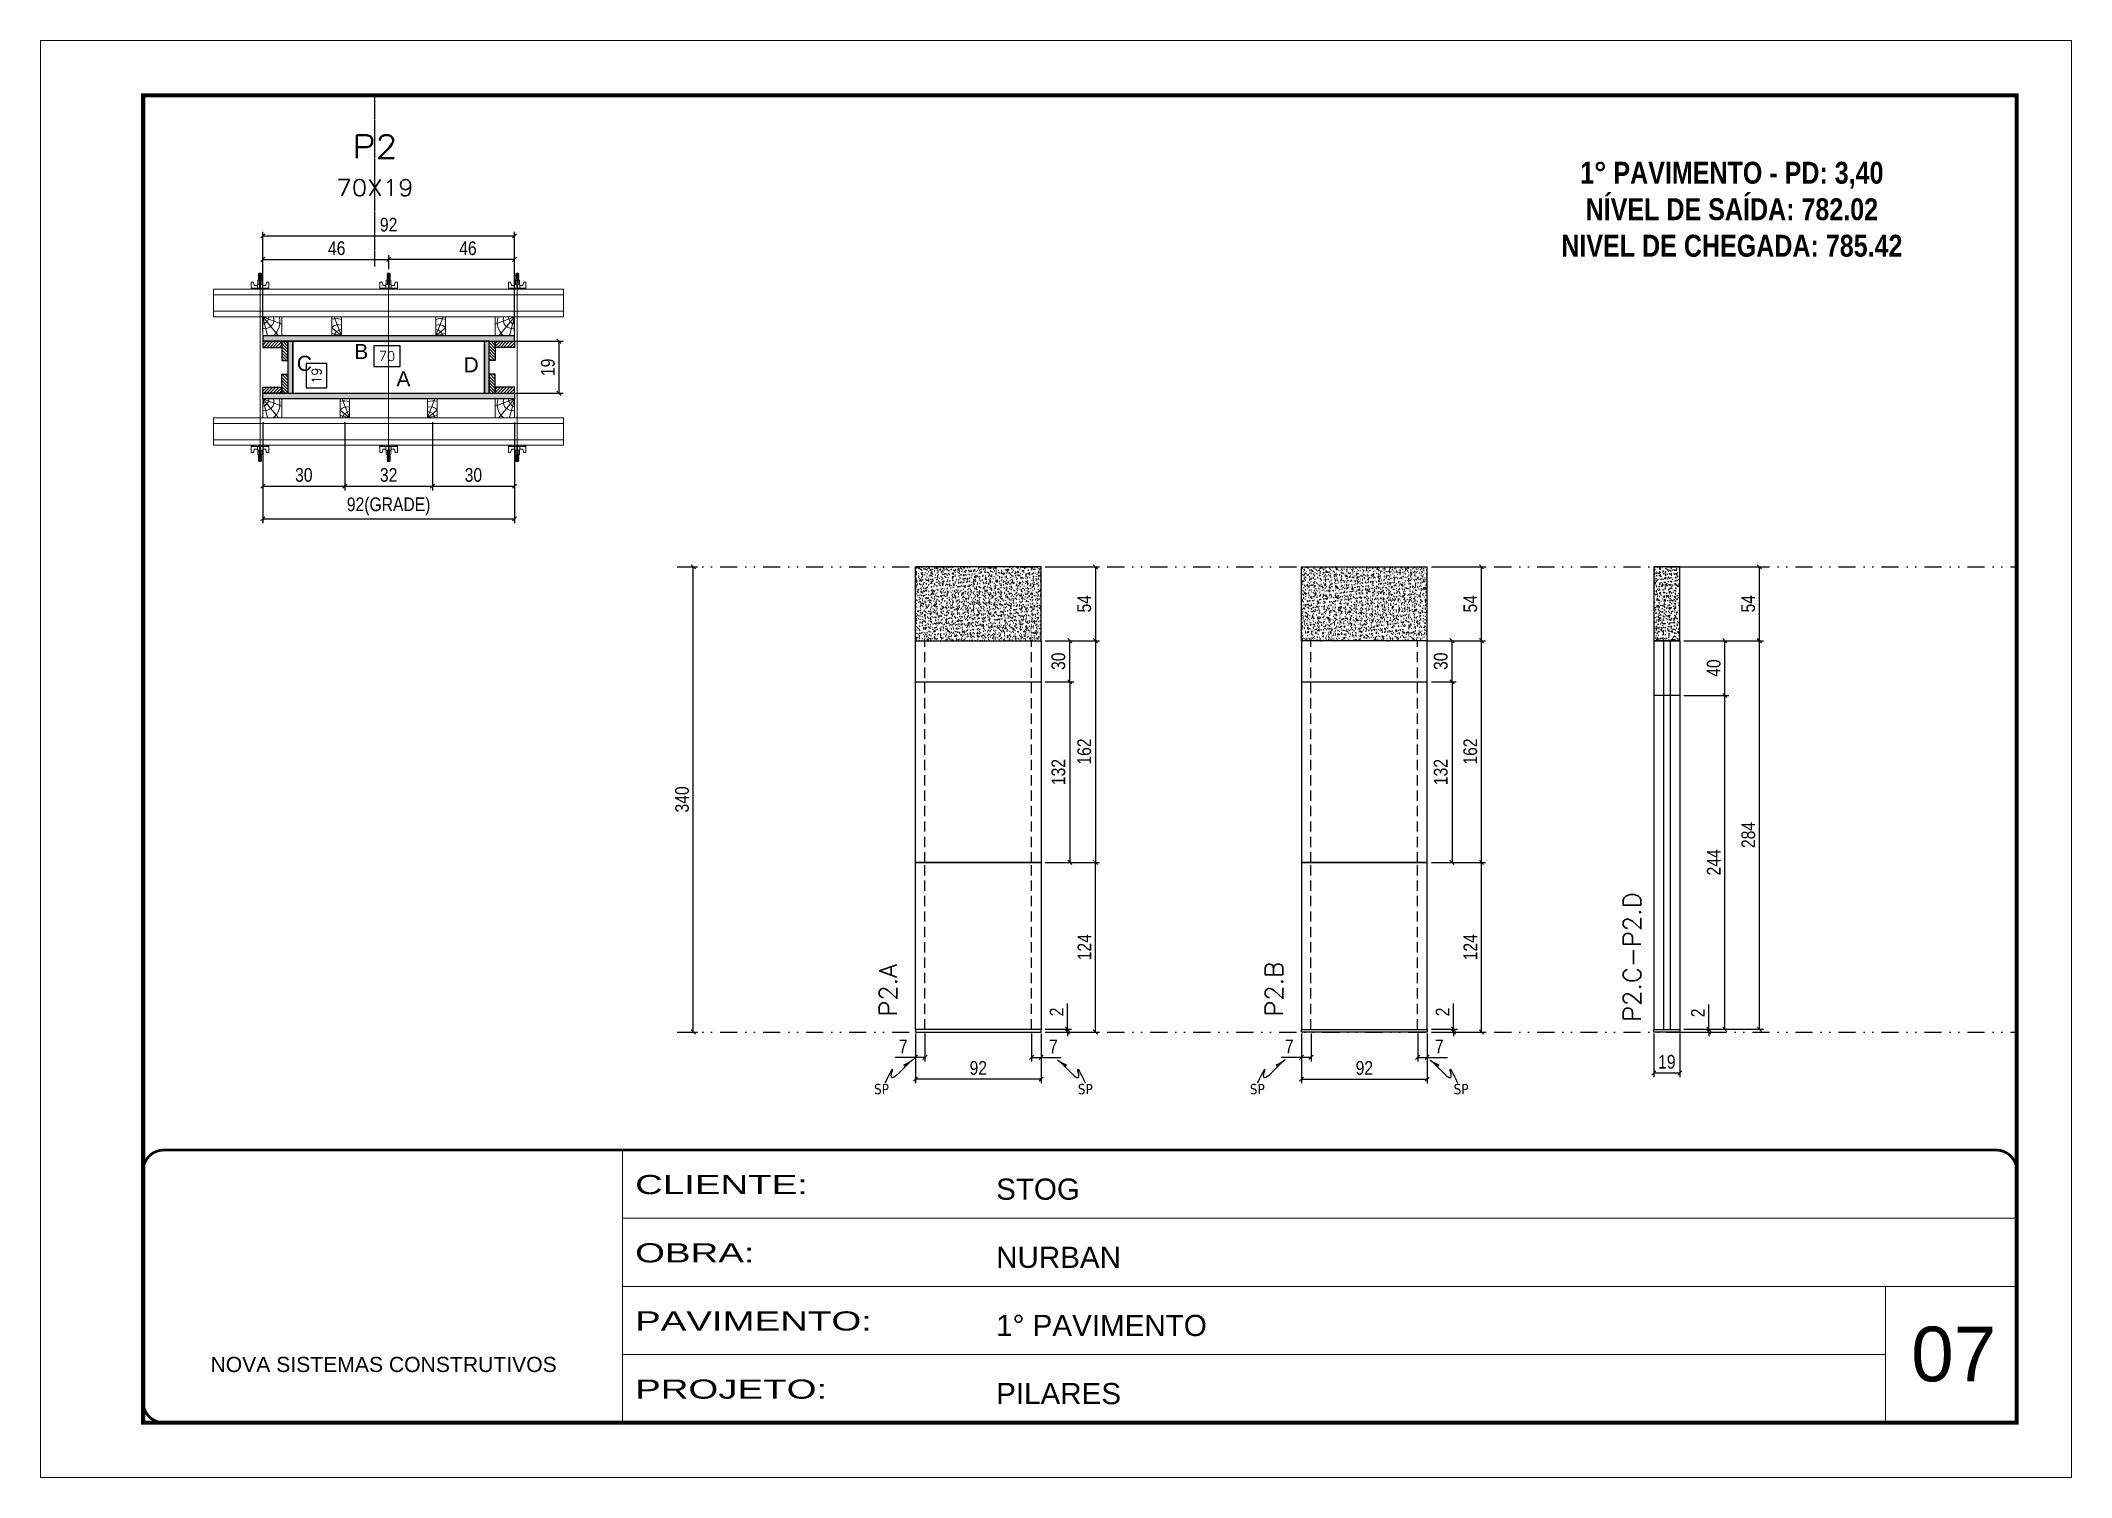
# Model space of a CAD drawing. Header units: millimetres. Extents: x 169816 to 178745, y 96537 to 113647.
# Drawn here: x 173000 to 174485, y 110320 to 111370 of the extents above; entities that cross this region are included whole.
import ezdxf
from ezdxf.enums import TextEntityAlignment as Align

# ---------------------------------------------------------------- set-up
doc = ezdxf.new("R2010")
doc.units = ezdxf.units.MM
for name, pattern in [('CONTINUO', [0]), ('DASHED', [0.75, 0.5, -0.25]), ('DIVIDE2', [0.625, 0.25, -0.125, 0, -0.125, 0, -0.125]), ('HIDDEN', [0.375, 0.25, -0.125])]:
    doc.linetypes.add(name, pattern=pattern)
for name, color, linetype, lineweight in [('CARIMBO', 255, 'Continuous', 9), ('Folhas', 255, 'Continuous', 9), ('Hachura', 251, 'Continuous', 9), ('Madeira', 126, 'Continuous', 18), ('Perfil Metálico', 224, 'Continuous', 18), ('SARRAFO DE PRESSAO', 251, 'DASHED', 9), ('Texto Seção', 7, 'Continuous', 15)]:
    doc.layers.add(name, color=color, linetype=linetype, lineweight=lineweight)
for name, color, linetype in [('CHAPA', 1, 'Continuous'), ('COTA', 241, 'Continuous'), ('Cota Seção (2x)', 241, 'Continuous'), ('MEIO_PONT', 93, 'Continuous'), ('NOMENCLATURA', 7, 'Continuous'), ('Nível', 160, 'Continuous'), ('Painéis', 200, 'Continuous'), ('SARR_2.2x7', 40, 'Continuous'), ('SARRAFO', 251, 'Continuous'), ('Sarrafo de Pressão', 42, 'HIDDEN'), ('texto', 7, 'Continuous'), ('Texto de Titulo', 7, 'Continuous'), ('Texto Qtd Sarr', 242, 'Continuous'), ('TEXTO_GERAL', 7, 'Continuous')]:
    doc.layers.add(name, color=color, linetype=linetype)
doc.styles.add('ARIAL', font='arial.ttf')
doc.styles.add('COTA TECNICA', font='techl___.ttf', dxfattribs={"height": 10})
doc.styles.add('COTA TECNICA 2X', font='techl___.ttf', dxfattribs={"height": 10})
doc.styles.add('COTA TECNICA-50', font='techl___.ttf', dxfattribs={"height": 10})
doc.styles.add('REGUA-120', font='ROMANS.shx', dxfattribs={"height": 15})
doc.styles.add('ROMANC', font='techb___.ttf', dxfattribs={"height": 2.5})
doc.styles.add('ROMANS', font='romans.shx')
doc.styles.get("Standard").update_dxf_attribs({"font": 'arial.ttf'})
doc.styles.add('Tecnologia', font='')
doc.styles.get('Tecnologia').set_extended_font_data('Forgotten Futurist')
doc.dimstyles.new('COTA PAINEL-50', dxfattribs={"dimtxt": 10, "dimasz": 3, "dimexe": 3, "dimexo": 3, "dimgap": 3, "dimtad": 1, "dimdec": 1, "dimzin": 12, "dimdsep": 46, "dimtxsty": 'COTA TECNICA-50', "dimblk1": 'OBLIQUE', "dimblk2": 'OBLIQUE', "dimsah": 1, "dimcen": 0.9, "dimclrd": 4, "dimclre": 4, "dimclrt": 240, "dimadec": 1, "dimazin": 3, "dimtfac": 1, "dimtdec": 1, "dimtmove": 0, "dimatfit": 3, "dimfxl": 1, "dimtolj": 1, "dimtzin": 12, "dimarcsym": 0})
doc.dimstyles.new('PAINEL', dxfattribs={"dimtxt": 10, "dimasz": 3, "dimexe": 3, "dimexo": 3, "dimgap": 3, "dimtad": 1, "dimdec": 1, "dimzin": 12, "dimdsep": 46, "dimtxsty": 'COTA TECNICA', "dimblk1": 'OBLIQUE', "dimblk2": 'OBLIQUE', "dimsah": 1, "dimcen": 0.9, "dimclrd": 4, "dimclre": 4, "dimclrt": 240, "dimadec": 1, "dimazin": 3, "dimtfac": 1, "dimtdec": 1, "dimtmove": 0, "dimatfit": 3, "dimfxl": 1, "dimtolj": 1, "dimtzin": 12, "dimarcsym": 0})
doc.dimstyles.new('SECAO PILAR', dxfattribs={"dimtxt": 10, "dimasz": 3, "dimexe": 3, "dimexo": 3, "dimgap": 3, "dimtad": 1, "dimdec": 1, "dimlfac": 0.5, "dimzin": 12, "dimdsep": 46, "dimtxsty": 'COTA TECNICA 2X', "dimblk1": 'OBLIQUE', "dimblk2": 'OBLIQUE', "dimsah": 1, "dimcen": 0.9, "dimclrd": 256, "dimclre": 256, "dimclrt": 256, "dimadec": 1, "dimazin": 3, "dimtfac": 1, "dimtdec": 1, "dimtmove": 0, "dimatfit": 3, "dimfxl": 1, "dimtolj": 1, "dimtzin": 12, "dimarcsym": 0})
doc.dimstyles.new('SECÇÃO 2', dxfattribs={"dimtxt": 7, "dimasz": 6, "dimexe": 0.18, "dimexo": 2, "dimgap": -4, "dimtad": 3, "dimdec": 1, "dimlfac": 0.5, "dimzin": 12, "dimdsep": 46, "dimtxsty": 'ROMANS', "dimblk": 'ARCHTICK', "dimcen": 0.09, "dimse1": 1, "dimse2": 1, "dimsd1": 1, "dimsd2": 1, "dimclrd": 180, "dimclre": 5, "dimclrt": 1, "dimadec": 0, "dimazin": 3, "dimtfac": 1, "dimtdec": 1, "dimtofl": 0, "dimtmove": 0, "dimatfit": 3, "dimldrblk": 'ARCHTICK', "dimfxl": 1, "dimtolj": 1, "dimtzin": 0, "dimarcsym": 0})
doc.dimstyles.get("Standard").update_dxf_attribs({"dimtxt": 0.18, "dimasz": 0.18, "dimexe": 0.18, "dimexo": 0.0625, "dimgap": 0.09, "dimtad": 0, "dimtih": 1, "dimtoh": 1, "dimdec": 4, "dimzin": 0, "dimdsep": 46, "dimtxsty": 'Standard', "dimcen": 0.09, "dimadec": 0, "dimazin": 0, "dimtfac": 1, "dimtdec": 4, "dimtofl": 0, "dimtmove": 0, "dimatfit": 3, "dimfxl": 1, "dimtolj": 1, "dimtzin": 0, "dimarcsym": 0})
pattern_1 = [(225, (163843.0424, 88220.7903), (1.12253202, -1.12253202), [])]
pattern_2 = [(225, (164038.0424, 88220.7903), (1.12253202, -1.12253202), [])]
pattern_3 = [(135, (150436.1861, 120615.1503), (-1.12253202, -1.12253202), [])]
pattern_4 = [(135, (150396.1861, 120615.1503), (-1.12253202, -1.12253202), [])]

msp = doc.modelspace()

# ---------------------------------------------------------------- texts
at = {"layer": 'CARIMBO', "style": 'ARIAL'}
msp.add_text('07', height=40, dxfattribs=at).set_placement((174367.38, 110390.1))
at = {"layer": 'NOMENCLATURA', "color": 2, "insert": (174236.26, 111308.09), "char_height": 16, "attachment_point": 2, "style": 'ROMANC'}
msp.add_mtext_dynamic_manual_height_columns('\\P1° PAVIMENTO - PD: 3,40\\PNÍVEL DE SAÍDA: 782.02\\PNIVEL DE CHEGADA: 785.42', width=328.3607, gutter_width=1, heights=[0], dxfattribs=at)
at = {"layer": 'texto', "color": 0, "char_height": 7.5, "attachment_point": 5}
for insert in [(173614.41, 110603.69), (173763.43, 110603.69), (173889.21, 110603.69), (174038.24, 110603.69)]:
    msp.add_mtext('{\\fTahoma|b0|i0|c0|p34;\\C4;SP}', dxfattribs=dict(at, insert=insert))
at = {"layer": 'Texto Seção', "char_height": 13, "width": 285.3299, "attachment_point": 7, "rotation": 90, "style": 'REGUA-120'}
for s, insert in [('\\pxt4;P2.C-P2.D', (174169.79, 110652.78)), ('P2.A', (173625.72, 110656.62)), ('P2.B', (173907.99, 110656.62))]:
    msp.add_mtext(s, dxfattribs=dict(at, insert=insert))
at = {"layer": 'TEXTO_GERAL', "style": 'ARIAL'}
for s, p in [('C', (173192.38, 111134.1)), ('B', (173234, 111142.75)), ('D', (173314.33, 111133.1)), ('A', (173264.81, 111122.79))]:
    msp.add_text(s, height=11, dxfattribs=at).set_placement(p, align=Align.MIDDLE_CENTER)

# ---------------------------------------------------------------- blocks, each defined once
blk = doc.blocks.new('9999999999')
at = {"color": 30, "linetype": 'CONTINUO'}
for p, q in [((98564.6, 34230.2), (98564.6, 34429.4)), ((98564.6, 34379.6), (99584, 34379.6)), ((98564.6, 34329.8), (99488, 34329.8)), ((99584, 34329.8), (99488, 34329.8)), ((99488, 34329.8), (99488, 34230.2)), ((98564.6, 34280), (99488, 34280))]:
    blk.add_line(p, q, dxfattribs=at)
at = {"color": 30, "linetype": 'CONTINUO', "const_width": 2}
blk.add_lwpolyline([(99584, 34230.2), (99584, 34414.4, 0.414214), (99569, 34429.4), (98229, 34429.4, 0.414214), (98214, 34414.4), (98214, 34245.2, 0.414214), (98229, 34230.2), (99584, 34230.2)], format="xyb", dxfattribs=at)
at = {"layer": 'Folhas'}
blk.add_lwpolyline([(98139, 34190.2), (99624, 34190.2), (99624, 35240.2), (98139, 35240.2)], close=True, dxfattribs=at)
at = {"layer": 'Folhas', "color": 30, "const_width": 3}
blk.add_lwpolyline([(98214, 34230.2), (99584, 34230.2), (99584, 35200.2), (98214, 35200.2)], close=True, dxfattribs=at)
at = {"color": 7, "linetype": 'Continuous', "ltscale": 5, "style": 'ARIAL'}
for s, height, p in [('STOG', 15.48, (98837.7, 34393.1)), ('NURBAN', 15.48, (98837.7, 34343.3)), ('1° PAVIMENTO', 15.483, (98837.7, 34293.5)), ('NOVA SISTEMAS CONSTRUTIVOS', 11.059, (98263.2, 34267.2)), ('PILARES', 15.48, (98837.7, 34243.7))]:
    blk.add_text(s, height=height, dxfattribs=at).set_placement(p)
at = {"layer": 'Folhas', "color": 7, "style": 'Tecnologia', "width": 1.5}
for s, p in [('CLIENTE:', (98573.7, 34397.2)), ('OBRA:', (98573.7, 34347.3)), ('PAVIMENTO:', (98573.7, 34297.5)), ('PROJETO:', (98573.7, 34247.7))]:
    blk.add_text(s, height=14, dxfattribs=at).set_placement(p)
blk = doc.blocks.new('titulo1')
at = {"layer": 'Defpoints', "color": 252, "linetype": 'HIDDEN', "ltscale": 2}
blk.add_line((0, 0), (0, 125), dxfattribs=at)
at = {"layer": 'Defpoints', "style": 'ROMANS', "oblique": 15}
blk.add_attdef('FOLHA', text='', height=10, dxfattribs=at).set_placement((0, 15.6), align=Align.MIDDLE_CENTER)
at = {"layer": 'Texto Qtd Sarr', "color": 3, "style": 'ROMANS', "oblique": 15}
for tag, height, p in [('TITULO', 17, (0, 71.4)), ('SEÇÃO', 12, (0, 41.5))]:
    blk.add_attdef(tag, text='', height=height, dxfattribs=at).set_placement(p, align=Align.MIDDLE_CENTER)
blk = doc.blocks.new('*D46')
at = {"layer": 'Cota Seção (2x)', "color": 180, "lineweight": -2, "transparency": 16777216}
for p, q in [((173262.4, 111146.9), (173243.1, 111146.9)), ((173243.1, 111146.9), (173243.1, 111131.9)), ((173262.4, 111131.9), (173262.4, 111146.9)), ((173243.1, 111131.9), (173262.4, 111131.9))]:
    blk.add_line(p, q, dxfattribs=at)
at = {"layer": 'Defpoints', "color": 0, "transparency": 16777216}
for p in [(173324, 111127.9), (173184, 111112.2), (173324, 111112.2)]:
    blk.add_point(p, dxfattribs=at)
at = {"layer": 'Cota Seção (2x)', "color": 1, "transparency": 16777216, "insert": (173252.8, 111139.4), "char_height": 7, "attachment_point": 5, "style": 'ROMANS'}
blk.add_mtext('\\A1;70', dxfattribs=at)
blk = doc.blocks.new('_ArchTick')
at = {"color": 0, "linetype": 'ByBlock', "const_width": 0.15}
blk.add_lwpolyline([(-0.5, -0.5), (0.5, 0.5)], dxfattribs=at)
blk = doc.blocks.new('*D47')
at = {"layer": 'Cota Seção (2x)', "color": 180, "lineweight": -2, "transparency": 16777216}
for p, q in [((173208.8, 111134.1), (173193.8, 111134.1)), ((173193.8, 111134.1), (173193.8, 111116.1)), ((173208.8, 111116.1), (173208.8, 111134.1)), ((173193.8, 111116.1), (173208.8, 111116.1))]:
    blk.add_line(p, q, dxfattribs=at)
at = {"layer": 'Defpoints', "color": 0, "transparency": 16777216}
for p in [(173184, 111150.2), (173212.8, 111150.2), (173184, 111112.2)]:
    blk.add_point(p, dxfattribs=at)
at = {"layer": 'Cota Seção (2x)', "color": 1, "transparency": 16777216, "insert": (173201.3, 111125.1), "char_height": 7, "attachment_point": 5, "rotation": 90, "style": 'ROMANS'}
blk.add_mtext('\\A1;19', dxfattribs=at)
blk = doc.blocks.new('_Oblique')
at = {"color": 0, "linetype": 'ByBlock', "lineweight": -2}
blk.add_line((-0.5, -0.5), (0.5, 0.5), dxfattribs=at)
blk = doc.blocks.new('*D55')
at = {"layer": 'Cota Seção (2x)', "lineweight": -2, "transparency": 16777216}
for p, q in [((173330.6, 111150.2), (173381.6, 111150.2)), ((173378.6, 111112.2), (173378.6, 111150.2)), ((173330.6, 111112.2), (173381.6, 111112.2))]:
    blk.add_line(p, q, dxfattribs=at)
at = {"layer": 'Defpoints', "color": 0, "transparency": 16777216}
for p in [(173327.6, 111150.2), (173378.6, 111150.2), (173327.6, 111112.2)]:
    blk.add_point(p, dxfattribs=at)
at = {"layer": 'Cota Seção (2x)', "lineweight": -2, "transparency": 16777216, "xscale": 3, "yscale": 3, "zscale": 3}
for p, rotation in [((173378.6, 111150.2), 90), ((173378.6, 111112.2), 270)]:
    blk.add_blockref('_Oblique', p, dxfattribs=dict(at, rotation=rotation))
at = {"layer": 'Cota Seção (2x)', "transparency": 16777216, "insert": (173370.5, 111131.2), "char_height": 10, "attachment_point": 5, "rotation": 90, "style": 'COTA TECNICA 2X'}
blk.add_mtext('\\A1;19', dxfattribs=at)
blk = doc.blocks.new('*D48')
at = {"layer": 'Cota Seção (2x)', "lineweight": -2, "transparency": 16777216}
for p, q in [((173162, 111091.2), (173162, 111017.4)), ((173346, 111091.2), (173346, 111017.4)), ((173162, 111020.4), (173346, 111020.4))]:
    blk.add_line(p, q, dxfattribs=at)
at = {"layer": 'Defpoints', "color": 0, "transparency": 16777216}
for p in [(173162, 111094.2), (173346, 111094.2), (173346, 111020.4)]:
    blk.add_point(p, dxfattribs=at)
at = {"layer": 'Cota Seção (2x)', "lineweight": -2, "transparency": 16777216, "xscale": 3, "yscale": 3, "zscale": 3, "rotation": 180}
blk.add_blockref('_Oblique', (173162, 111020.4), dxfattribs=at)
at = {"layer": 'Cota Seção (2x)', "lineweight": -2, "transparency": 16777216, "xscale": 3, "yscale": 3, "zscale": 3}
blk.add_blockref('_Oblique', (173346, 111020.4), dxfattribs=at)
at = {"layer": 'Cota Seção (2x)', "transparency": 16777216, "insert": (173254, 111029.6), "char_height": 10, "attachment_point": 5, "style": 'COTA TECNICA 2X'}
blk.add_mtext('\\A1;92(GRADE)', dxfattribs=at)
blk = doc.blocks.new('*D49')
at = {"layer": 'Cota Seção (2x)', "lineweight": -2, "transparency": 16777216}
for p, q in [((173286, 111091.2), (173286, 111041.3)), ((173346, 111091.2), (173346, 111041.3)), ((173286, 111044.3), (173346, 111044.3))]:
    blk.add_line(p, q, dxfattribs=at)
at = {"layer": 'Defpoints', "color": 0, "transparency": 16777216}
for p in [(173286, 111094.2), (173346, 111094.2), (173346, 111044.3)]:
    blk.add_point(p, dxfattribs=at)
at = {"layer": 'Cota Seção (2x)', "lineweight": -2, "transparency": 16777216, "xscale": 3, "yscale": 3, "zscale": 3, "rotation": 180}
blk.add_blockref('_Oblique', (173286, 111044.3), dxfattribs=at)
at = {"layer": 'Cota Seção (2x)', "lineweight": -2, "transparency": 16777216, "xscale": 3, "yscale": 3, "zscale": 3}
blk.add_blockref('_Oblique', (173346, 111044.3), dxfattribs=at)
at = {"layer": 'Cota Seção (2x)', "transparency": 16777216, "insert": (173316, 111052.5), "char_height": 10, "attachment_point": 5, "style": 'COTA TECNICA 2X'}
blk.add_mtext('\\A1;30', dxfattribs=at)
blk = doc.blocks.new('*D50')
at = {"layer": 'Cota Seção (2x)', "lineweight": -2, "transparency": 16777216}
for p, q in [((173162, 111091.2), (173162, 111041.3)), ((173222, 111091.2), (173222, 111041.3)), ((173162, 111044.3), (173222, 111044.3))]:
    blk.add_line(p, q, dxfattribs=at)
at = {"layer": 'Defpoints', "color": 0, "transparency": 16777216}
for p in [(173162, 111094.2), (173222, 111094.2), (173222, 111044.3)]:
    blk.add_point(p, dxfattribs=at)
at = {"layer": 'Cota Seção (2x)', "lineweight": -2, "transparency": 16777216, "xscale": 3, "yscale": 3, "zscale": 3, "rotation": 180}
blk.add_blockref('_Oblique', (173162, 111044.3), dxfattribs=at)
at = {"layer": 'Cota Seção (2x)', "lineweight": -2, "transparency": 16777216, "xscale": 3, "yscale": 3, "zscale": 3}
blk.add_blockref('_Oblique', (173222, 111044.3), dxfattribs=at)
at = {"layer": 'Cota Seção (2x)', "transparency": 16777216, "insert": (173192, 111052.5), "char_height": 10, "attachment_point": 5, "style": 'COTA TECNICA 2X'}
blk.add_mtext('\\A1;30', dxfattribs=at)
blk = doc.blocks.new('*D51')
at = {"layer": 'Cota Seção (2x)', "lineweight": -2, "transparency": 16777216}
for p, q in [((173222, 111091.2), (173222, 111041.3)), ((173286, 111091.2), (173286, 111041.3)), ((173222, 111044.3), (173286, 111044.3))]:
    blk.add_line(p, q, dxfattribs=at)
at = {"layer": 'Defpoints', "color": 0, "transparency": 16777216}
for p in [(173222, 111094.2), (173286, 111094.2), (173286, 111044.3)]:
    blk.add_point(p, dxfattribs=at)
at = {"layer": 'Cota Seção (2x)', "lineweight": -2, "transparency": 16777216, "xscale": 3, "yscale": 3, "zscale": 3, "rotation": 180}
blk.add_blockref('_Oblique', (173222, 111044.3), dxfattribs=at)
at = {"layer": 'Cota Seção (2x)', "lineweight": -2, "transparency": 16777216, "xscale": 3, "yscale": 3, "zscale": 3}
blk.add_blockref('_Oblique', (173286, 111044.3), dxfattribs=at)
at = {"layer": 'Cota Seção (2x)', "transparency": 16777216, "insert": (173254, 111052.5), "char_height": 10, "attachment_point": 5, "style": 'COTA TECNICA 2X'}
blk.add_mtext('\\A1;32', dxfattribs=at)
blk = doc.blocks.new('*D52')
at = {"layer": 'Cota Seção (2x)', "lineweight": -2, "transparency": 16777216}
for p, q in [((173162, 111157.2), (173162, 111230.3)), ((173162, 111227.3), (173346, 111227.3)), ((173346, 111157.2), (173346, 111230.3))]:
    blk.add_line(p, q, dxfattribs=at)
at = {"layer": 'Defpoints', "color": 0, "transparency": 16777216}
for p in [(173346, 111227.3), (173162, 111154.2), (173346, 111154.2)]:
    blk.add_point(p, dxfattribs=at)
at = {"layer": 'Cota Seção (2x)', "lineweight": -2, "transparency": 16777216, "xscale": 3, "yscale": 3, "zscale": 3, "rotation": 180}
blk.add_blockref('_Oblique', (173162, 111227.3), dxfattribs=at)
at = {"layer": 'Cota Seção (2x)', "lineweight": -2, "transparency": 16777216, "xscale": 3, "yscale": 3, "zscale": 3}
blk.add_blockref('_Oblique', (173346, 111227.3), dxfattribs=at)
at = {"layer": 'Cota Seção (2x)', "transparency": 16777216, "insert": (173254, 111235.4), "char_height": 10, "attachment_point": 5, "style": 'COTA TECNICA 2X'}
blk.add_mtext('\\A1;92', dxfattribs=at)
blk = doc.blocks.new('*D53')
at = {"layer": 'Cota Seção (2x)', "lineweight": -2, "transparency": 16777216}
for p, q in [((173162, 111191.2), (173162, 111213.1)), ((173254.1, 111203), (173254.1, 111213.1)), ((173162, 111210.1), (173254.1, 111210.1))]:
    blk.add_line(p, q, dxfattribs=at)
at = {"layer": 'Defpoints', "color": 0, "transparency": 16777216}
for p in [(173254.1, 111210.1), (173254.1, 111200), (173162, 111188.2)]:
    blk.add_point(p, dxfattribs=at)
at = {"layer": 'Cota Seção (2x)', "lineweight": -2, "transparency": 16777216, "xscale": 3, "yscale": 3, "zscale": 3, "rotation": 180}
blk.add_blockref('_Oblique', (173162, 111210.1), dxfattribs=at)
at = {"layer": 'Cota Seção (2x)', "lineweight": -2, "transparency": 16777216, "xscale": 3, "yscale": 3, "zscale": 3}
blk.add_blockref('_Oblique', (173254.1, 111210.1), dxfattribs=at)
at = {"layer": 'Cota Seção (2x)', "transparency": 16777216, "insert": (173216, 111218.2), "char_height": 10, "attachment_point": 5, "style": 'COTA TECNICA 2X'}
blk.add_mtext('\\A1;46', dxfattribs=at)
blk = doc.blocks.new('*D54')
at = {"layer": 'Cota Seção (2x)', "lineweight": -2, "transparency": 16777216}
for p, q in [((173254.1, 111203), (173254.1, 111213.1)), ((173346, 111191.2), (173346, 111213.1)), ((173346, 111210.1), (173254.1, 111210.1))]:
    blk.add_line(p, q, dxfattribs=at)
at = {"layer": 'Defpoints', "color": 0, "transparency": 16777216}
for p in [(173254.1, 111210.1), (173254.1, 111200), (173346, 111188.2)]:
    blk.add_point(p, dxfattribs=at)
at = {"layer": 'Cota Seção (2x)', "lineweight": -2, "transparency": 16777216, "xscale": 3, "yscale": 3, "zscale": 3, "rotation": 180}
blk.add_blockref('_Oblique', (173254.1, 111210.1), dxfattribs=at)
at = {"layer": 'Cota Seção (2x)', "lineweight": -2, "transparency": 16777216, "xscale": 3, "yscale": 3, "zscale": 3}
blk.add_blockref('_Oblique', (173346, 111210.1), dxfattribs=at)
at = {"layer": 'Cota Seção (2x)', "transparency": 16777216, "insert": (173312, 111218.2), "char_height": 10, "attachment_point": 5, "style": 'COTA TECNICA 2X'}
blk.add_mtext('\\A1;46', dxfattribs=at)
blk = doc.blocks.new('C')
at = {"layer": 'Hachura', "color": 0}
for p, q in [((0, 3.22), (0, -3.22)), ((0.45, 3.22), (0, 3.22)), ((0.46, 3.16), (0, 3.16)), ((0.46, 3.05), (0, 3.05)), ((0.46, 2.88), (0, 2.88)), ((0, 2.75), (0, -1.16)), ((0.46, 2.65), (0, 2.65)), ((0.46, 2.23), (0, 2.23)), ((0.46, 1.51), (0, 1.51)), ((0.39, 0.49), (0.17, 0.49)), ((0.45, -3.23), (0.45, 3.22)), ((0.45, 3.22), (2.58, 3.22)), ((1.74, 0.97), (0.45, 0.97)), ((1.45, 0.1), (0.45, 0.1)), ((1.35, 1.94), (1.35, 0.96)), ((2.58, 2.39), (1.47, 2.09)), ((1.74, -0.97), (1.74, 0.97)), ((1.74, 0.97), (1.74, 0.84)), ((1.74, 0.97), (1.74, 0.84)), ((1.74, 0.84), (3.35, 0.84)), ((3.35, 0.45), (1.74, 0.45)), ((2.58, 3.22), (2.58, 2.39)), ((3.32, 0.84), (3.32, -0.84)), ((3.35, 0.84), (3.35, -0.84)), ((3.68, 0.45), (3.35, 0.45)), ((3.84, -0.52), (3.35, 0.45)), ((3.35, 0.06), (3.67, -0.57)), ((3.68, 0.45), (4.16, -0.52)), ((3.72, 0.5), (4.25, -0.57)), ((4.37, -0.55), (3.83, 0.53)), ((4.15, 0.45), (3.93, 0.45)), ((4.42, -0.52), (3.93, 0.45)), ((4.15, 0.45), (4.26, 0.45)), ((4.26, 0.45), (4.74, -0.52)), ((4.3, 0.5), (4.83, -0.57)), ((4.95, -0.55), (4.41, 0.53)), ((4.51, 0.45), (4.84, 0.45)), ((5, -0.52), (4.51, 0.45)), ((4.84, 0.45), (5.32, -0.52)), ((4.88, 0.5), (5.41, -0.57)), ((5.53, -0.55), (4.99, 0.53)), ((5.58, -0.52), (5.09, 0.45)), ((5.42, 0.45), (5.09, 0.45)), ((5.58, -0.52), (5.09, 0.45)), ((5.42, 0.45), (5.74, -0.19)), ((5.46, 0.5), (5.74, -0.07)), ((5.74, 0.19), (5.57, 0.53)), ((5.74, 0.32), (5.68, 0.45)), ((5.68, 0.45), (5.74, 0.45)), ((5.74, 0.45), (5.9, 0.29)), ((5.74, 0.45), (5.74, -0.52)), ((5.9, -0.36), (5.9, 0.29)), ((0.45, 0), (0, 0)), ((0.46, -1.52), (0, -1.52)), ((0.46, -2.23), (0, -2.23)), ((0.46, -2.65), (0, -2.65)), ((0.46, -2.88), (0, -2.88)), ((0.46, -3.05), (0, -3.05)), ((0.46, -3.16), (0, -3.16)), ((0, -3.22), (2.57, -3.22)), ((0.08, -0.48), (0.29, -0.48)), ((0.29, -0.48), (0.4, -0.48)), ((0.45, 0), (0.45, -0.97)), ((0.45, -0.16), (1.45, -0.16)), ((0.45, -0.65), (0.45, -0.32)), ((0.45, -3.23), (0.45, -0.65)), ((0.45, -0.97), (1.74, -0.97)), ((1.35, -1.94), (1.35, -0.97)), ((2.58, -2.39), (1.47, -2.1)), ((3.35, -0.32), (1.74, -0.32)), ((3.35, -0.84), (1.74, -0.84)), ((2.58, -3.23), (2.58, -2.39)), ((3.35, -0.07), (3.58, -0.52)), ((3.35, -0.52), (3.58, -0.52)), ((3.84, -0.52), (4.16, -0.52)), ((4.42, -0.52), (4.74, -0.52)), ((4.63, -0.52), (4.74, -0.52)), ((5, -0.52), (5.32, -0.52)), ((5.58, -0.52), (5.74, -0.52)), ((5.74, -0.52), (5.9, -0.36)), ((5.74, -0.52), (5.74, -0.52))]:
    blk.add_line(p, q, dxfattribs=at)
for centre, radius, start, end in [((1.52, 1.94), 0.161, 104.74356, 180), ((1.44, -0.03), 0.129, 272.69497, 87.30503), ((3.81, 0.39), 0.143, 25.56881, 154.43119), ((4.39, 0.39), 0.143, 25.56881, 154.43119), ((4.97, 0.39), 0.143, 25.56881, 154.43119), ((5.55, 0.39), 0.143, 25.56881, 154.43119), ((0.17, -0.37), 0.174, 221.74404, 317.85924), ((1.52, -1.94), 0.161, 180, 255.25644), ((3.71, -0.4), 0.174, 222.14076, 318.25596), ((4.29, -0.4), 0.174, 222.14076, 318.25596), ((4.87, -0.4), 0.174, 222.14076, 318.25596), ((5.45, -0.4), 0.174, 222.14076, 318.25596), ((5.61, -0.4), 0.174, 317.85924, 318.25596)]:
    blk.add_arc(centre, radius, start, end, dxfattribs=at)
blk = doc.blocks.new('PONTALETE')
at = {"layer": 'Madeira'}
for q in [(2.71, 7), (7, 5.76), (7, 1.74)]:
    blk.add_line((0, 0), q, dxfattribs=at)
blk.add_lwpolyline([(0, 0), (7, 0), (7, 7), (0, 7)], close=True, dxfattribs=at)
for centre, radius, start, end in [((2.04, 0.06), 6.23, 37.28179, 109.09128), ((1.09, 0.9), 3.19, 343.60304, 109.98471), ((-0.21, -0.78), 3.09, 14.63219, 86.0383)]:
    blk.add_arc(centre, radius, start, end, dxfattribs=at)
blk = doc.blocks.new('MEIO PONTALETE')
at = {"layer": 'Madeira'}
for q in [(2.71, 7), (3.5, 2.88), (3.5, 0.87)]:
    blk.add_line((0, 0), q, dxfattribs=at)
blk.add_lwpolyline([(0, 0), (3.5, 0), (3.5, 7), (0, 7)], close=True, dxfattribs=at)
for centre, radius, start, end in [((2.04, 0.06), 6.23, 76.44987, 109.09128), ((1.09, 0.9), 3.19, 40.90626, 109.98471), ((-0.21, -0.78), 3.09, 14.63219, 86.0383)]:
    blk.add_arc(centre, radius, start, end, dxfattribs=at)
blk = doc.blocks.new('*D195')
at = {"layer": 'COTA', "color": 4, "lineweight": -2, "transparency": 16777216}
for p, q in [((173468, 110985.4), (173479.8, 110985.4)), ((173476.8, 110645.4), (173476.8, 110985.4)), ((173468, 110645.4), (173479.8, 110645.4))]:
    blk.add_line(p, q, dxfattribs=at)
at = {"layer": 'Defpoints', "color": 0, "transparency": 16777216}
for p in [(173465, 110985.4), (173476.8, 110985.4), (173465, 110645.4)]:
    blk.add_point(p, dxfattribs=at)
at = {"layer": 'COTA', "color": 4, "lineweight": -2, "transparency": 16777216, "xscale": 3, "yscale": 3, "zscale": 3}
for p, rotation in [((173476.8, 110985.4), 90), ((173476.8, 110645.4), 270)]:
    blk.add_blockref('_Oblique', p, dxfattribs=dict(at, rotation=rotation))
at = {"layer": 'COTA', "color": 240, "transparency": 16777216, "insert": (173468.6, 110815.4), "char_height": 10, "attachment_point": 5, "rotation": 90, "style": 'COTA TECNICA-50'}
blk.add_mtext('\\A1;340', dxfattribs=at)
blk = doc.blocks.new('*D179')
at = {"layer": 'COTA', "color": 4, "lineweight": -2, "transparency": 16777216}
for p, q in [((173639.2, 110644.4), (173639.2, 110608)), ((173731.2, 110644.4), (173731.2, 110608)), ((173731.2, 110611), (173639.2, 110611))]:
    blk.add_line(p, q, dxfattribs=at)
at = {"layer": 'Defpoints', "color": 0, "transparency": 16777216}
for p in [(173639.2, 110647.4), (173731.2, 110647.4), (173639.2, 110611)]:
    blk.add_point(p, dxfattribs=at)
at = {"layer": 'COTA', "color": 4, "lineweight": -2, "transparency": 16777216, "xscale": 3, "yscale": 3, "zscale": 3, "rotation": 180}
blk.add_blockref('_Oblique', (173639.2, 110611), dxfattribs=at)
at = {"layer": 'COTA', "color": 4, "lineweight": -2, "transparency": 16777216, "xscale": 3, "yscale": 3, "zscale": 3}
blk.add_blockref('_Oblique', (173731.2, 110611), dxfattribs=at)
at = {"layer": 'COTA', "color": 240, "transparency": 16777216, "insert": (173685.2, 110619.1), "char_height": 10, "attachment_point": 5, "style": 'COTA TECNICA'}
blk.add_mtext('\\A1;92', dxfattribs=at)
blk = doc.blocks.new('*D180')
at = {"layer": 'COTA', "color": 4, "lineweight": -2, "transparency": 16777216}
for p, q in [((173724.2, 110644.4), (173724.2, 110623.9)), ((173731.2, 110642.4), (173731.2, 110623.9)), ((173724.2, 110626.9), (173731.2, 110626.9)), ((173731.2, 110626.9), (173745.9, 110626.9))]:
    blk.add_line(p, q, dxfattribs=at)
at = {"layer": 'Defpoints', "color": 0, "transparency": 16777216}
for p in [(173724.2, 110647.4), (173731.2, 110645.4), (173731.2, 110626.9)]:
    blk.add_point(p, dxfattribs=at)
at = {"layer": 'COTA', "color": 4, "lineweight": -2, "transparency": 16777216, "xscale": 3, "yscale": 3, "zscale": 3, "rotation": 180}
blk.add_blockref('_Oblique', (173724.2, 110626.9), dxfattribs=at)
at = {"layer": 'COTA', "color": 4, "lineweight": -2, "transparency": 16777216, "xscale": 3, "yscale": 3, "zscale": 3}
blk.add_blockref('_Oblique', (173731.2, 110626.9), dxfattribs=at)
at = {"layer": 'COTA', "color": 240, "transparency": 16777216, "insert": (173740.1, 110634.9), "char_height": 10, "attachment_point": 5, "style": 'COTA TECNICA-50'}
blk.add_mtext('\\A1;7', dxfattribs=at)
blk = doc.blocks.new('*D181')
at = {"layer": 'COTA', "color": 4, "lineweight": -2, "transparency": 16777216}
for p, q in [((173639.2, 110642.4), (173639.2, 110623.9)), ((173646.2, 110644.4), (173646.2, 110623.9)), ((173639.2, 110626.9), (173624.5, 110626.9)), ((173646.2, 110626.9), (173639.2, 110626.9))]:
    blk.add_line(p, q, dxfattribs=at)
at = {"layer": 'Defpoints', "color": 0, "transparency": 16777216}
for p in [(173646.2, 110647.4), (173639.2, 110645.4), (173639.2, 110626.9)]:
    blk.add_point(p, dxfattribs=at)
at = {"layer": 'COTA', "color": 4, "lineweight": -2, "transparency": 16777216, "xscale": 3, "yscale": 3, "zscale": 3, "rotation": 180}
blk.add_blockref('_Oblique', (173639.2, 110626.9), dxfattribs=at)
at = {"layer": 'COTA', "color": 4, "lineweight": -2, "transparency": 16777216, "xscale": 3, "yscale": 3, "zscale": 3}
blk.add_blockref('_Oblique', (173646.2, 110626.9), dxfattribs=at)
at = {"layer": 'COTA', "color": 240, "transparency": 16777216, "insert": (173630.3, 110634.9), "char_height": 10, "attachment_point": 5, "style": 'COTA TECNICA-50'}
blk.add_mtext('\\A1;7', dxfattribs=at)
blk = doc.blocks.new('*D182')
at = {"layer": 'COTA', "color": 4, "linetype": 'ByBlock', "lineweight": -2, "transparency": 16777216}
for p, q in [((173734.2, 110769.4), (173773.8, 110769.4)), ((173770.8, 110645.4), (173770.8, 110769.4)), ((173734.2, 110645.4), (173773.8, 110645.4))]:
    blk.add_line(p, q, dxfattribs=at)
at = {"layer": 'Defpoints', "color": 0, "linetype": 'ByBlock', "transparency": 16777216}
for p in [(173731.2, 110769.4), (173770.8, 110769.4), (173731.2, 110645.4)]:
    blk.add_point(p, dxfattribs=at)
at = {"layer": 'COTA', "color": 4, "linetype": 'ByBlock', "lineweight": -2, "transparency": 16777216, "xscale": 3, "yscale": 3, "zscale": 3}
for p, rotation in [((173770.8, 110769.4), 90), ((173770.8, 110645.4), 270)]:
    blk.add_blockref('_Oblique', p, dxfattribs=dict(at, rotation=rotation))
at = {"layer": 'COTA', "color": 240, "linetype": 'ByBlock', "transparency": 16777216, "insert": (173762.8, 110707.4), "char_height": 10, "attachment_point": 5, "rotation": 90, "style": 'COTA TECNICA'}
blk.add_mtext('\\A1;124', dxfattribs=at)
blk = doc.blocks.new('*D183')
at = {"layer": 'COTA', "color": 4, "lineweight": -2, "transparency": 16777216}
for p, q in [((173750.4, 110647.4), (173750.4, 110666.2)), ((173734.2, 110647.4), (173753.4, 110647.4)), ((173750.4, 110645.4), (173750.4, 110647.4)), ((173734.2, 110645.4), (173753.4, 110645.4)), ((173750.4, 110645.4), (173750.4, 110642.4))]:
    blk.add_line(p, q, dxfattribs=at)
at = {"layer": 'Defpoints', "color": 0, "transparency": 16777216}
for p in [(173731.2, 110647.4), (173731.2, 110645.4), (173750.4, 110645.4)]:
    blk.add_point(p, dxfattribs=at)
at = {"layer": 'COTA', "color": 4, "lineweight": -2, "transparency": 16777216, "xscale": 3, "yscale": 3, "zscale": 3}
for p, rotation in [((173750.4, 110647.4), 270), ((173750.4, 110645.4), 90)]:
    blk.add_blockref('_Oblique', p, dxfattribs=dict(at, rotation=rotation))
at = {"layer": 'COTA', "color": 240, "transparency": 16777216, "insert": (173742.4, 110660.1), "char_height": 10, "attachment_point": 5, "rotation": 90, "style": 'COTA TECNICA-50'}
blk.add_mtext('\\A1;2', dxfattribs=at)
blk = doc.blocks.new('*D184')
at = {"layer": 'COTA', "color": 4, "linetype": 'ByBlock', "lineweight": -2, "transparency": 16777216}
for p, q in [((173734.2, 110769.4), (173773.8, 110769.4)), ((173770.8, 110645.4), (173770.8, 110769.4)), ((173734.2, 110645.4), (173773.8, 110645.4))]:
    blk.add_line(p, q, dxfattribs=at)
at = {"layer": 'Defpoints', "color": 0, "linetype": 'ByBlock', "transparency": 16777216}
for p in [(173731.2, 110769.4), (173770.8, 110769.4), (173731.2, 110645.4)]:
    blk.add_point(p, dxfattribs=at)
at = {"layer": 'COTA', "color": 4, "linetype": 'ByBlock', "lineweight": -2, "transparency": 16777216, "xscale": 3, "yscale": 3, "zscale": 3}
for p, rotation in [((173770.8, 110769.4), 90), ((173770.8, 110645.4), 270)]:
    blk.add_blockref('_Oblique', p, dxfattribs=dict(at, rotation=rotation))
at = {"layer": 'COTA', "color": 240, "linetype": 'ByBlock', "transparency": 16777216, "insert": (173762.8, 110707.4), "char_height": 10, "attachment_point": 5, "rotation": 90, "style": 'COTA TECNICA'}
blk.add_mtext('\\A1;124', dxfattribs=at)
blk = doc.blocks.new('*D185')
at = {"layer": 'COTA', "color": 4, "lineweight": -2, "transparency": 16777216}
for p, q in [((173921.5, 110644.4), (173921.5, 110608)), ((174013.5, 110644.4), (174013.5, 110608)), ((173921.5, 110611), (174013.5, 110611))]:
    blk.add_line(p, q, dxfattribs=at)
at = {"layer": 'Defpoints', "color": 0, "transparency": 16777216}
for p in [(173921.5, 110647.4), (174013.5, 110647.4), (174013.5, 110611)]:
    blk.add_point(p, dxfattribs=at)
at = {"layer": 'COTA', "color": 4, "lineweight": -2, "transparency": 16777216, "xscale": 3, "yscale": 3, "zscale": 3, "rotation": 180}
blk.add_blockref('_Oblique', (173921.5, 110611), dxfattribs=at)
at = {"layer": 'COTA', "color": 4, "lineweight": -2, "transparency": 16777216, "xscale": 3, "yscale": 3, "zscale": 3}
blk.add_blockref('_Oblique', (174013.5, 110611), dxfattribs=at)
at = {"layer": 'COTA', "color": 240, "transparency": 16777216, "insert": (173967.5, 110619.1), "char_height": 10, "attachment_point": 5, "style": 'COTA TECNICA'}
blk.add_mtext('\\A1;92', dxfattribs=at)
blk = doc.blocks.new('*D186')
at = {"layer": 'COTA', "color": 4, "lineweight": -2, "transparency": 16777216}
for p, q in [((173921.5, 110642.4), (173921.5, 110623.9)), ((173928.5, 110644.4), (173928.5, 110623.9)), ((173921.5, 110626.9), (173906.7, 110626.9)), ((173928.5, 110626.9), (173921.5, 110626.9))]:
    blk.add_line(p, q, dxfattribs=at)
at = {"layer": 'Defpoints', "color": 0, "transparency": 16777216}
for p in [(173928.5, 110647.4), (173921.5, 110645.4), (173921.5, 110626.9)]:
    blk.add_point(p, dxfattribs=at)
at = {"layer": 'COTA', "color": 4, "lineweight": -2, "transparency": 16777216, "xscale": 3, "yscale": 3, "zscale": 3, "rotation": 180}
blk.add_blockref('_Oblique', (173921.5, 110626.9), dxfattribs=at)
at = {"layer": 'COTA', "color": 4, "lineweight": -2, "transparency": 16777216, "xscale": 3, "yscale": 3, "zscale": 3}
blk.add_blockref('_Oblique', (173928.5, 110626.9), dxfattribs=at)
at = {"layer": 'COTA', "color": 240, "transparency": 16777216, "insert": (173912.6, 110634.9), "char_height": 10, "attachment_point": 5, "style": 'COTA TECNICA-50'}
blk.add_mtext('\\A1;7', dxfattribs=at)
blk = doc.blocks.new('*D187')
at = {"layer": 'COTA', "color": 4, "lineweight": -2, "transparency": 16777216}
for p, q in [((174006.5, 110644.4), (174006.5, 110623.9)), ((174013.5, 110642.4), (174013.5, 110623.9)), ((174006.5, 110626.9), (174013.5, 110626.9)), ((174013.5, 110626.9), (174028.2, 110626.9))]:
    blk.add_line(p, q, dxfattribs=at)
at = {"layer": 'Defpoints', "color": 0, "transparency": 16777216}
for p in [(174006.5, 110647.4), (174013.5, 110645.4), (174013.5, 110626.9)]:
    blk.add_point(p, dxfattribs=at)
at = {"layer": 'COTA', "color": 4, "lineweight": -2, "transparency": 16777216, "xscale": 3, "yscale": 3, "zscale": 3, "rotation": 180}
blk.add_blockref('_Oblique', (174006.5, 110626.9), dxfattribs=at)
at = {"layer": 'COTA', "color": 4, "lineweight": -2, "transparency": 16777216, "xscale": 3, "yscale": 3, "zscale": 3}
blk.add_blockref('_Oblique', (174013.5, 110626.9), dxfattribs=at)
at = {"layer": 'COTA', "color": 240, "transparency": 16777216, "insert": (174022.3, 110634.9), "char_height": 10, "attachment_point": 5, "style": 'COTA TECNICA-50'}
blk.add_mtext('\\A1;7', dxfattribs=at)
blk = doc.blocks.new('*D188')
at = {"layer": 'COTA', "color": 4, "linetype": 'ByBlock', "lineweight": -2, "transparency": 16777216}
for p, q in [((174016.5, 110769.4), (174056.1, 110769.4)), ((174053.1, 110645.4), (174053.1, 110769.4)), ((174016.5, 110645.4), (174056.1, 110645.4))]:
    blk.add_line(p, q, dxfattribs=at)
at = {"layer": 'Defpoints', "color": 0, "linetype": 'ByBlock', "transparency": 16777216}
for p in [(174013.5, 110769.4), (174053.1, 110769.4), (174013.5, 110645.4)]:
    blk.add_point(p, dxfattribs=at)
at = {"layer": 'COTA', "color": 4, "linetype": 'ByBlock', "lineweight": -2, "transparency": 16777216, "xscale": 3, "yscale": 3, "zscale": 3}
for p, rotation in [((174053.1, 110769.4), 90), ((174053.1, 110645.4), 270)]:
    blk.add_blockref('_Oblique', p, dxfattribs=dict(at, rotation=rotation))
at = {"layer": 'COTA', "color": 240, "linetype": 'ByBlock', "transparency": 16777216, "insert": (174045, 110707.4), "char_height": 10, "attachment_point": 5, "rotation": 90, "style": 'COTA TECNICA'}
blk.add_mtext('\\A1;124', dxfattribs=at)
blk = doc.blocks.new('*D189')
at = {"layer": 'COTA', "color": 4, "lineweight": -2, "transparency": 16777216}
for p, q in [((174032.7, 110647.4), (174032.7, 110666.2)), ((174016.5, 110647.4), (174035.7, 110647.4)), ((174032.7, 110645.4), (174032.7, 110647.4)), ((174016.5, 110645.4), (174035.7, 110645.4)), ((174032.7, 110645.4), (174032.7, 110642.4))]:
    blk.add_line(p, q, dxfattribs=at)
at = {"layer": 'Defpoints', "color": 0, "transparency": 16777216}
for p in [(174013.5, 110647.4), (174013.5, 110645.4), (174032.7, 110645.4)]:
    blk.add_point(p, dxfattribs=at)
at = {"layer": 'COTA', "color": 4, "lineweight": -2, "transparency": 16777216, "xscale": 3, "yscale": 3, "zscale": 3}
for p, rotation in [((174032.7, 110647.4), 270), ((174032.7, 110645.4), 90)]:
    blk.add_blockref('_Oblique', p, dxfattribs=dict(at, rotation=rotation))
at = {"layer": 'COTA', "color": 240, "transparency": 16777216, "insert": (174024.7, 110660.1), "char_height": 10, "attachment_point": 5, "rotation": 90, "style": 'COTA TECNICA-50'}
blk.add_mtext('\\A1;2', dxfattribs=at)
blk = doc.blocks.new('*D190')
at = {"layer": 'COTA', "color": 4, "linetype": 'ByBlock', "lineweight": -2, "transparency": 16777216}
for p, q in [((174016.5, 110769.4), (174056.1, 110769.4)), ((174053.1, 110645.4), (174053.1, 110769.4)), ((174016.5, 110645.4), (174056.1, 110645.4))]:
    blk.add_line(p, q, dxfattribs=at)
at = {"layer": 'Defpoints', "color": 0, "linetype": 'ByBlock', "transparency": 16777216}
for p in [(174013.5, 110769.4), (174053.1, 110769.4), (174013.5, 110645.4)]:
    blk.add_point(p, dxfattribs=at)
at = {"layer": 'COTA', "color": 4, "linetype": 'ByBlock', "lineweight": -2, "transparency": 16777216, "xscale": 3, "yscale": 3, "zscale": 3}
for p, rotation in [((174053.1, 110769.4), 90), ((174053.1, 110645.4), 270)]:
    blk.add_blockref('_Oblique', p, dxfattribs=dict(at, rotation=rotation))
at = {"layer": 'COTA', "color": 240, "linetype": 'ByBlock', "transparency": 16777216, "insert": (174045, 110707.4), "char_height": 10, "attachment_point": 5, "rotation": 90, "style": 'COTA TECNICA'}
blk.add_mtext('\\A1;124', dxfattribs=at)
blk = doc.blocks.new('*D191')
at = {"layer": 'COTA', "color": 4, "lineweight": -2, "transparency": 16777216}
for p, q in [((174016.5, 110985.4), (174056.1, 110985.4)), ((174053.1, 110931.4), (174053.1, 110985.4)), ((174013, 110931.4), (174056.1, 110931.4))]:
    blk.add_line(p, q, dxfattribs=at)
at = {"layer": 'Defpoints', "color": 0, "transparency": 16777216}
for p in [(174013.5, 110985.4), (174053.1, 110985.4), (174010, 110931.4)]:
    blk.add_point(p, dxfattribs=at)
at = {"layer": 'COTA', "color": 4, "lineweight": -2, "transparency": 16777216, "xscale": 3, "yscale": 3, "zscale": 3}
for p, rotation in [((174053.1, 110985.4), 90), ((174053.1, 110931.4), 270)]:
    blk.add_blockref('_Oblique', p, dxfattribs=dict(at, rotation=rotation))
at = {"layer": 'COTA', "color": 240, "transparency": 16777216, "insert": (174045, 110958.4), "char_height": 10, "attachment_point": 5, "rotation": 90, "style": 'COTA TECNICA-50'}
blk.add_mtext('\\A1;54', dxfattribs=at)
blk = doc.blocks.new('*D192')
at = {"layer": 'COTA', "color": 4, "lineweight": -2, "transparency": 16777216}
for p, q in [((174179.2, 110644.4), (174179.2, 110612.5)), ((174198.2, 110644.4), (174198.2, 110612.5)), ((174179.2, 110615.5), (174198.2, 110615.5))]:
    blk.add_line(p, q, dxfattribs=at)
at = {"layer": 'Defpoints', "color": 0, "transparency": 16777216}
for p in [(174179.2, 110647.4), (174198.2, 110647.4), (174198.2, 110615.5)]:
    blk.add_point(p, dxfattribs=at)
at = {"layer": 'COTA', "color": 4, "lineweight": -2, "transparency": 16777216, "xscale": 3, "yscale": 3, "zscale": 3, "rotation": 180}
blk.add_blockref('_Oblique', (174179.2, 110615.5), dxfattribs=at)
at = {"layer": 'COTA', "color": 4, "lineweight": -2, "transparency": 16777216, "xscale": 3, "yscale": 3, "zscale": 3}
blk.add_blockref('_Oblique', (174198.2, 110615.5), dxfattribs=at)
at = {"layer": 'COTA', "color": 240, "transparency": 16777216, "insert": (174188.7, 110623.6), "char_height": 10, "attachment_point": 5, "style": 'COTA TECNICA'}
blk.add_mtext('\\A1;19', dxfattribs=at)
blk = doc.blocks.new('*D193')
at = {"layer": 'COTA', "color": 4, "lineweight": -2, "transparency": 16777216}
for p, q in [((174219.4, 110647.4), (174219.4, 110665.5)), ((174201.2, 110647.4), (174222.4, 110647.4)), ((174219.4, 110645.4), (174219.4, 110647.4)), ((174201.2, 110645.4), (174222.4, 110645.4)), ((174219.4, 110645.4), (174219.4, 110642.4))]:
    blk.add_line(p, q, dxfattribs=at)
at = {"layer": 'Defpoints', "color": 0, "transparency": 16777216}
for p in [(174198.2, 110647.4), (174219.4, 110647.4), (174198.2, 110645.4)]:
    blk.add_point(p, dxfattribs=at)
at = {"layer": 'COTA', "color": 4, "lineweight": -2, "transparency": 16777216, "xscale": 3, "yscale": 3, "zscale": 3}
for p, rotation in [((174219.4, 110647.4), 270), ((174219.4, 110645.4), 90)]:
    blk.add_blockref('_Oblique', p, dxfattribs=dict(at, rotation=rotation))
at = {"layer": 'COTA', "color": 240, "transparency": 16777216, "insert": (174211.4, 110659.4), "char_height": 10, "attachment_point": 5, "rotation": 90, "style": 'COTA TECNICA-50'}
blk.add_mtext('\\A1;2', dxfattribs=at)
blk = doc.blocks.new('*D196')
at = {"layer": 'COTA', "color": 4, "linetype": 'ByBlock', "lineweight": -2, "transparency": 16777216}
for p, q in [((174201.2, 110985.4), (174259.3, 110985.4)), ((174256.3, 110985.4), (174256.3, 110931.3)), ((174201.2, 110931.3), (174259.3, 110931.3))]:
    blk.add_line(p, q, dxfattribs=at)
at = {"layer": 'Defpoints', "color": 0, "linetype": 'ByBlock', "transparency": 16777216}
for p in [(174198.2, 110985.4), (174198.2, 110931.3), (174256.3, 110931.3)]:
    blk.add_point(p, dxfattribs=at)
at = {"layer": 'COTA', "color": 4, "linetype": 'ByBlock', "lineweight": -2, "transparency": 16777216, "xscale": 3, "yscale": 3, "zscale": 3}
for p, rotation in [((174256.3, 110985.4), 90), ((174256.3, 110931.3), 270)]:
    blk.add_blockref('_Oblique', p, dxfattribs=dict(at, rotation=rotation))
at = {"layer": 'COTA', "color": 240, "linetype": 'ByBlock', "transparency": 16777216, "insert": (174248.2, 110958.4), "char_height": 10, "attachment_point": 5, "rotation": 90, "style": 'COTA TECNICA'}
blk.add_mtext('\\A1;54', dxfattribs=at)
blk = doc.blocks.new('*D197')
at = {"layer": 'COTA', "color": 4, "lineweight": -2, "transparency": 16777216}
for p, q in [((174201.2, 110931.4), (174234.1, 110931.4)), ((174231.1, 110891.4), (174231.1, 110931.4)), ((174201.2, 110891.4), (174234.1, 110891.4))]:
    blk.add_line(p, q, dxfattribs=at)
at = {"layer": 'Defpoints', "color": 0, "transparency": 16777216}
for p in [(174198.2, 110931.4), (174231.1, 110931.4), (174198.2, 110891.4)]:
    blk.add_point(p, dxfattribs=at)
at = {"layer": 'COTA', "color": 4, "lineweight": -2, "transparency": 16777216, "xscale": 3, "yscale": 3, "zscale": 3}
for p, rotation in [((174231.1, 110931.4), 90), ((174231.1, 110891.4), 270)]:
    blk.add_blockref('_Oblique', p, dxfattribs=dict(at, rotation=rotation))
at = {"layer": 'COTA', "color": 240, "transparency": 16777216, "insert": (174223, 110911.4), "char_height": 10, "attachment_point": 5, "rotation": 90, "style": 'COTA TECNICA-50'}
blk.add_mtext('\\A1;40', dxfattribs=at)
blk = doc.blocks.new('*D194')
at = {"layer": 'COTA', "color": 4, "lineweight": -2, "transparency": 16777216}
for p, q in [((174016.5, 110931.4), (174056.1, 110931.4)), ((174053.1, 110769.4), (174053.1, 110931.4)), ((174016.5, 110769.4), (174056.1, 110769.4))]:
    blk.add_line(p, q, dxfattribs=at)
at = {"layer": 'Defpoints', "color": 0, "transparency": 16777216}
for p in [(174013.5, 110931.4), (174053.1, 110931.4), (174013.5, 110769.4)]:
    blk.add_point(p, dxfattribs=at)
at = {"layer": 'COTA', "color": 4, "lineweight": -2, "transparency": 16777216, "xscale": 3, "yscale": 3, "zscale": 3}
for p, rotation in [((174053.1, 110931.4), 90), ((174053.1, 110769.4), 270)]:
    blk.add_blockref('_Oblique', p, dxfattribs=dict(at, rotation=rotation))
at = {"layer": 'COTA', "color": 240, "transparency": 16777216, "insert": (174045, 110850.4), "char_height": 10, "attachment_point": 5, "rotation": 90, "style": 'COTA TECNICA-50'}
blk.add_mtext('\\A1;162', dxfattribs=at)
blk = doc.blocks.new('*D198')
at = {"layer": 'COTA', "color": 4, "lineweight": -2, "transparency": 16777216}
for p, q in [((174201.2, 110891.4), (174234.1, 110891.4)), ((174231.1, 110647.4), (174231.1, 110891.4)), ((174201.2, 110647.4), (174234.1, 110647.4))]:
    blk.add_line(p, q, dxfattribs=at)
at = {"layer": 'Defpoints', "color": 0, "transparency": 16777216}
for p in [(174198.2, 110891.4), (174231.1, 110891.4), (174198.2, 110647.4)]:
    blk.add_point(p, dxfattribs=at)
at = {"layer": 'COTA', "color": 4, "lineweight": -2, "transparency": 16777216, "xscale": 3, "yscale": 3, "zscale": 3}
for p, rotation in [((174231.1, 110891.4), 90), ((174231.1, 110647.4), 270)]:
    blk.add_blockref('_Oblique', p, dxfattribs=dict(at, rotation=rotation))
at = {"layer": 'COTA', "color": 240, "transparency": 16777216, "insert": (174223, 110769.4), "char_height": 10, "attachment_point": 5, "rotation": 90, "style": 'COTA TECNICA'}
blk.add_mtext('\\A1;244', dxfattribs=at)
blk = doc.blocks.new('*D199')
at = {"layer": 'COTA', "color": 4, "lineweight": -2, "transparency": 16777216}
for p, q in [((173734.2, 110931.4), (173773.8, 110931.4)), ((173770.8, 110931.4), (173770.8, 110769.4)), ((173734.2, 110769.4), (173773.8, 110769.4))]:
    blk.add_line(p, q, dxfattribs=at)
at = {"layer": 'Defpoints', "color": 0, "transparency": 16777216}
for p in [(173731.2, 110931.4), (173731.2, 110769.4), (173770.8, 110769.4)]:
    blk.add_point(p, dxfattribs=at)
at = {"layer": 'COTA', "color": 4, "lineweight": -2, "transparency": 16777216, "xscale": 3, "yscale": 3, "zscale": 3}
for p, rotation in [((173770.8, 110931.4), 90), ((173770.8, 110769.4), 270)]:
    blk.add_blockref('_Oblique', p, dxfattribs=dict(at, rotation=rotation))
at = {"layer": 'COTA', "color": 240, "transparency": 16777216, "insert": (173762.7, 110850.4), "char_height": 10, "attachment_point": 5, "rotation": 90, "style": 'COTA TECNICA'}
blk.add_mtext('\\A1;162', dxfattribs=at)
blk = doc.blocks.new('*D221')
at = {"layer": 'COTA', "color": 4, "lineweight": -2, "transparency": 16777216}
for p, q in [((174201.2, 110931.4), (174259.3, 110931.4)), ((174256.3, 110931.4), (174256.3, 110647.4)), ((174201.2, 110647.4), (174259.3, 110647.4))]:
    blk.add_line(p, q, dxfattribs=at)
at = {"layer": 'Defpoints', "color": 0, "transparency": 16777216}
for p in [(174198.2, 110931.4), (174198.2, 110647.4), (174256.3, 110647.4)]:
    blk.add_point(p, dxfattribs=at)
at = {"layer": 'COTA', "color": 4, "lineweight": -2, "transparency": 16777216, "xscale": 3, "yscale": 3, "zscale": 3}
for p, rotation in [((174256.3, 110931.4), 90), ((174256.3, 110647.4), 270)]:
    blk.add_blockref('_Oblique', p, dxfattribs=dict(at, rotation=rotation))
at = {"layer": 'COTA', "color": 240, "transparency": 16777216, "insert": (174248.3, 110789.4), "char_height": 10, "attachment_point": 5, "rotation": 90, "style": 'COTA TECNICA'}
blk.add_mtext('\\A1;284', dxfattribs=at)
blk = doc.blocks.new('*D223')
at = {"layer": 'COTA', "color": 4, "lineweight": -2, "transparency": 16777216}
for p, q in [((173734.2, 110985.4), (173773.8, 110985.4)), ((173770.8, 110985.4), (173770.8, 110931.4)), ((173734.2, 110931.4), (173773.8, 110931.4))]:
    blk.add_line(p, q, dxfattribs=at)
at = {"layer": 'Defpoints', "color": 0, "transparency": 16777216}
for p in [(173731.2, 110985.4), (173731.2, 110931.4), (173770.8, 110931.4)]:
    blk.add_point(p, dxfattribs=at)
at = {"layer": 'COTA', "color": 4, "lineweight": -2, "transparency": 16777216, "xscale": 3, "yscale": 3, "zscale": 3}
for p, rotation in [((173770.8, 110985.4), 90), ((173770.8, 110931.4), 270)]:
    blk.add_blockref('_Oblique', p, dxfattribs=dict(at, rotation=rotation))
at = {"layer": 'COTA', "color": 240, "transparency": 16777216, "insert": (173762.7, 110958.4), "char_height": 10, "attachment_point": 5, "rotation": 90, "style": 'COTA TECNICA'}
blk.add_mtext('\\A1;54', dxfattribs=at)
blk = doc.blocks.new('*D224')
at = {"layer": 'COTA', "color": 4, "lineweight": -2, "transparency": 16777216}
for p, q in [((173734.2, 110901.4), (173755.1, 110901.4)), ((173752.1, 110901.4), (173752.1, 110769.4)), ((173734.2, 110769.4), (173755.1, 110769.4))]:
    blk.add_line(p, q, dxfattribs=at)
at = {"layer": 'Defpoints', "color": 0, "transparency": 16777216}
for p in [(173731.2, 110901.4), (173731.2, 110769.4), (173752.1, 110769.4)]:
    blk.add_point(p, dxfattribs=at)
at = {"layer": 'COTA', "color": 4, "lineweight": -2, "transparency": 16777216, "xscale": 3, "yscale": 3, "zscale": 3}
for p, rotation in [((173752.1, 110901.4), 90), ((173752.1, 110769.4), 270)]:
    blk.add_blockref('_Oblique', p, dxfattribs=dict(at, rotation=rotation))
at = {"layer": 'COTA', "color": 240, "transparency": 16777216, "insert": (173743.8, 110835.4), "char_height": 10, "attachment_point": 5, "rotation": 90, "style": 'COTA TECNICA'}
blk.add_mtext('\\A1;132', dxfattribs=at)
blk = doc.blocks.new('*D225')
at = {"layer": 'COTA', "color": 4, "lineweight": -2, "transparency": 16777216}
for p, q in [((173734.2, 110931.4), (173755.1, 110931.4)), ((173752.1, 110901.4), (173752.1, 110931.4)), ((173734.2, 110901.4), (173755.1, 110901.4))]:
    blk.add_line(p, q, dxfattribs=at)
at = {"layer": 'Defpoints', "color": 0, "transparency": 16777216}
for p in [(173731.2, 110931.4), (173752.1, 110931.4), (173731.2, 110901.4)]:
    blk.add_point(p, dxfattribs=at)
at = {"layer": 'COTA', "color": 4, "lineweight": -2, "transparency": 16777216, "xscale": 3, "yscale": 3, "zscale": 3}
for p, rotation in [((173752.1, 110931.4), 90), ((173752.1, 110901.4), 270)]:
    blk.add_blockref('_Oblique', p, dxfattribs=dict(at, rotation=rotation))
at = {"layer": 'COTA', "color": 240, "transparency": 16777216, "insert": (173743.8, 110916.4), "char_height": 10, "attachment_point": 5, "rotation": 90, "style": 'COTA TECNICA'}
blk.add_mtext('\\A1;30', dxfattribs=at)
blk = doc.blocks.new('*D226')
at = {"layer": 'COTA', "color": 4, "lineweight": -2, "transparency": 16777216}
for p, q in [((174016.5, 110901.4), (174034.6, 110901.4)), ((174031.6, 110901.4), (174031.6, 110769.4)), ((174016.5, 110769.4), (174034.6, 110769.4))]:
    blk.add_line(p, q, dxfattribs=at)
at = {"layer": 'Defpoints', "color": 0, "transparency": 16777216}
for p in [(174013.5, 110901.4), (174013.5, 110769.4), (174031.6, 110769.4)]:
    blk.add_point(p, dxfattribs=at)
at = {"layer": 'COTA', "color": 4, "lineweight": -2, "transparency": 16777216, "xscale": 3, "yscale": 3, "zscale": 3}
for p, rotation in [((174031.6, 110901.4), 90), ((174031.6, 110769.4), 270)]:
    blk.add_blockref('_Oblique', p, dxfattribs=dict(at, rotation=rotation))
at = {"layer": 'COTA', "color": 240, "transparency": 16777216, "insert": (174023.4, 110835.4), "char_height": 10, "attachment_point": 5, "rotation": 90, "style": 'COTA TECNICA'}
blk.add_mtext('\\A1;132', dxfattribs=at)
blk = doc.blocks.new('*D227')
at = {"layer": 'COTA', "color": 4, "lineweight": -2, "transparency": 16777216}
for p, q in [((174016.5, 110931.4), (174034.6, 110931.4)), ((174031.6, 110901.4), (174031.6, 110931.4)), ((174016.5, 110901.4), (174034.6, 110901.4))]:
    blk.add_line(p, q, dxfattribs=at)
at = {"layer": 'Defpoints', "color": 0, "transparency": 16777216}
for p in [(174013.5, 110931.4), (174031.6, 110931.4), (174013.5, 110901.4)]:
    blk.add_point(p, dxfattribs=at)
at = {"layer": 'COTA', "color": 4, "lineweight": -2, "transparency": 16777216, "xscale": 3, "yscale": 3, "zscale": 3}
for p, rotation in [((174031.6, 110931.4), 90), ((174031.6, 110901.4), 270)]:
    blk.add_blockref('_Oblique', p, dxfattribs=dict(at, rotation=rotation))
at = {"layer": 'COTA', "color": 240, "transparency": 16777216, "insert": (174023.4, 110916.4), "char_height": 10, "attachment_point": 5, "rotation": 90, "style": 'COTA TECNICA'}
blk.add_mtext('\\A1;30', dxfattribs=at)

# ---------------------------------------------------------------- dimensions: what is measured, and where the dimension line sits
at = {"layer": 'COTA'}
for base, p1, p2, angle, dimstyle, picture, middle in [((173476.84, 110985.36), (173464.99, 110645.36), (173464.99, 110985.36), 90, 'COTA PAINEL-50', '*D195', (173468.63, 110815.36)), ((173770.83, 110931.36), (173731.19, 110985.36), (173731.19, 110931.36), 90, 'PAINEL', '*D223', (173762.72, 110958.36)), ((174053.1, 110985.36), (174009.96, 110931.36), (174013.46, 110985.36), 90, 'COTA PAINEL-50', '*D191', (174044.99, 110958.36)), ((173770.83, 110769.36), (173731.19, 110931.36), (173731.19, 110769.36), 90, 'PAINEL', '*D199', (173762.73, 110850.36)), ((173752.05, 110931.36), (173731.19, 110901.36), (173731.19, 110931.36), 90, 'PAINEL', '*D225', (173743.83, 110916.36)), ((174053.1, 110931.36), (174013.46, 110769.36), (174013.46, 110931.36), 90, 'COTA PAINEL-50', '*D194', (174045, 110850.36)), ((174031.63, 110931.36), (174013.46, 110901.36), (174013.46, 110931.36), 90, 'PAINEL', '*D227', (174023.41, 110916.36)), ((174231.09, 110931.36), (174198.24, 110891.36), (174198.24, 110931.36), 90, 'COTA PAINEL-50', '*D197', (174222.99, 110911.36)), ((174256.35, 110647.36), (174198.24, 110931.36), (174198.24, 110647.36), 90, 'PAINEL', '*D221', (174248.25, 110789.36)), ((173752.05, 110769.36), (173731.19, 110901.36), (173731.19, 110769.36), 90, 'PAINEL', '*D224', (173743.83, 110835.36)), ((174031.63, 110769.36), (174013.46, 110901.36), (174013.46, 110769.36), 90, 'PAINEL', '*D226', (174023.41, 110835.36)), ((174231.09, 110891.36), (174198.24, 110647.36), (174198.24, 110891.36), 90, 'PAINEL', '*D198', (174223.02, 110769.36)), ((173639.19, 110626.85), (173646.19, 110647.36), (173639.19, 110645.36), 180, 'COTA PAINEL-50', '*D181', (173630.32, 110634.93)), ((173921.46, 110626.85), (173928.46, 110647.36), (173921.46, 110645.36), 180, 'COTA PAINEL-50', '*D186', (173912.6, 110634.93))]:
    dim = msp.add_linear_dim(base=base, p1=p1, p2=p2, angle=angle, dimstyle=dimstyle, dxfattribs=at)
    dim.commit()
    dim.dimension.update_dxf_attribs({"geometry": picture, "text_midpoint": middle})
at = {"layer": 'COTA', "linetype": 'ByBlock'}
dim = msp.add_linear_dim(base=(174256.35, 110931.34), p1=(174198.24, 110985.36), p2=(174198.24, 110931.34), angle=90, dimstyle='PAINEL', dxfattribs=at)
dim.commit()
dim.dimension.update_dxf_attribs({"geometry": '*D196', "text_midpoint": (174248.24, 110958.35)})
for p1, p2, picture, middle in [((173731.19, 110645.36), (173731.19, 110769.36), '*D182', (173762.76, 110707.36)), ((173731.19, 110645.36), (173731.19, 110769.36), '*D184', (173762.76, 110707.36)), ((174013.46, 110645.36), (174013.46, 110769.36), '*D188', (174045.03, 110707.36)), ((174013.46, 110645.36), (174013.46, 110769.36), '*D190', (174045.03, 110707.36))]:
    dim = msp.add_aligned_dim(p1=p1, p2=p2, distance=-39.64, dimstyle='PAINEL', dxfattribs=at)
    dim.commit()
    dim.dimension.update_dxf_attribs({"geometry": picture, "text_midpoint": middle})
at = {"layer": 'COTA'}
for base, p1, p2, picture, middle in [((173750.45, 110645.36), (173731.19, 110647.36), (173731.19, 110645.36), '*D183', (173750.45, 110660.11)), ((174032.72, 110645.36), (174013.46, 110647.36), (174013.46, 110645.36), '*D189', (174032.72, 110660.11)), ((174219.43, 110647.36), (174198.24, 110645.36), (174198.24, 110647.36), '*D193', (174219.43, 110659.42))]:
    dim = msp.add_linear_dim(base=base, p1=p1, p2=p2, angle=90, dimstyle='COTA PAINEL-50', dxfattribs=at)
    dim.commit()
    dim.dimension.update_dxf_attribs({"geometry": picture, "text_midpoint": middle, "dimtype": 160})
dim = msp.add_linear_dim(base=(173639.19, 110611), p1=(173731.19, 110647.36), p2=(173639.19, 110647.36), angle=180, dimstyle='PAINEL', override={"dimarcsym": 2}, dxfattribs=at)
dim.commit()
dim.dimension.update_dxf_attribs({"geometry": '*D179', "text_midpoint": (173685.19, 110619.09)})
for base, p1, p2, picture, middle in [((173731.19, 110626.85), (173724.19, 110647.36), (173731.19, 110645.36), '*D180', (173740.05, 110634.93)), ((174013.46, 110626.85), (174006.46, 110647.36), (174013.46, 110645.36), '*D187', (174022.33, 110634.93))]:
    dim = msp.add_linear_dim(base=base, p1=p1, p2=p2, dimstyle='COTA PAINEL-50', dxfattribs=at)
    dim.commit()
    dim.dimension.update_dxf_attribs({"geometry": picture, "text_midpoint": middle})
for base, p1, p2, picture, middle in [((174013.46, 110611), (173921.46, 110647.36), (174013.46, 110647.36), '*D185', (173967.46, 110619.09)), ((174198.24, 110615.47), (174179.24, 110647.36), (174198.24, 110647.36), '*D192', (174188.74, 110623.56))]:
    dim = msp.add_linear_dim(base=base, p1=p1, p2=p2, dimstyle='PAINEL', override={"dimarcsym": 2}, dxfattribs=at)
    dim.commit()
    dim.dimension.update_dxf_attribs({"geometry": picture, "text_midpoint": middle})
at = {"layer": 'Cota Seção (2x)', "color": 241}
for base, p1, p2, picture, middle in [((173345.99, 111227.3), (173161.99, 111154.2), (173345.99, 111154.2), '*D52', (173253.99, 111235.39)), ((173221.99, 111044.26), (173161.99, 111094.2), (173221.99, 111094.2), '*D50', (173191.99, 111052.48)), ((173285.99, 111044.26), (173221.99, 111094.2), (173285.99, 111094.2), '*D51', (173253.99, 111052.48)), ((173345.99, 111044.26), (173285.99, 111094.2), (173345.99, 111094.2), '*D49', (173315.99, 111052.48))]:
    dim = msp.add_linear_dim(base=base, p1=p1, p2=p2, dimstyle='SECAO PILAR', dxfattribs=at)
    dim.commit()
    dim.dimension.update_dxf_attribs({"geometry": picture, "text_midpoint": middle})
for base, p1, p2, dimstyle, picture, middle in [((173254.06, 111210.1), (173161.99, 111188.2), (173254.06, 111200), 'SECAO PILAR', '*D53', (173215.99, 111210.1)), ((173323.99, 111127.85), (173183.99, 111112.2), (173323.99, 111112.2), 'SECÇÃO 2', '*D46', (173252.76, 111127.85))]:
    dim = msp.add_linear_dim(base=base, p1=p1, p2=p2, dimstyle=dimstyle, dxfattribs=at)
    dim.commit()
    dim.dimension.update_dxf_attribs({"geometry": picture, "text_midpoint": middle, "dimtype": 160})
for base, p1, p2, angle, dimstyle, picture, middle in [((173254.06, 111210.1), (173345.99, 111188.2), (173254.06, 111200), 180, 'SECAO PILAR', '*D54', (173311.99, 111210.1)), ((173212.79, 111150.2), (173183.99, 111112.2), (173183.99, 111150.2), 90, 'SECÇÃO 2', '*D47', (173212.79, 111125.11))]:
    dim = msp.add_linear_dim(base=base, p1=p1, p2=p2, angle=angle, dimstyle=dimstyle, dxfattribs=at)
    dim.commit()
    dim.dimension.update_dxf_attribs({"geometry": picture, "text_midpoint": middle, "dimtype": 160})
dim = msp.add_linear_dim(base=(173378.63, 111150.2), p1=(173327.59, 111112.2), p2=(173327.59, 111150.2), angle=90, dimstyle='SECAO PILAR', dxfattribs=at)
dim.commit()
dim.dimension.update_dxf_attribs({"geometry": '*D55', "text_midpoint": (173370.54, 111131.2)})
dim = msp.add_linear_dim(base=(173345.99, 111020.42), p1=(173161.99, 111094.2), p2=(173345.99, 111094.2), text='<>(GRADE)', dimstyle='SECAO PILAR', dxfattribs=at)
dim.commit()
dim.dimension.update_dxf_attribs({"geometry": '*D48', "text_midpoint": (173253.99, 111029.64)})

# ---------------------------------------------------------------- hatches: boundary and pattern name
at = {"layer": 'COTA', "linetype": 'ByBlock'}
h = msp.add_hatch(dxfattribs=at)
h.set_pattern_fill('AR-CONC', color=256, scale=0.03)
h.paths.add_polyline_path([(173731.19, 110931.36), (173731.19, 110985.36), (173639.19, 110985.36), (173639.19, 110931.36)])
h = msp.add_hatch(dxfattribs=at)
h.set_pattern_fill('AR-CONC', color=256, scale=0.03)
h.paths.add_polyline_path([(174013.46, 110931.36), (174013.46, 110985.36), (173921.46, 110985.36), (173921.46, 110931.36)])
h = msp.add_hatch(dxfattribs=at)
h.set_pattern_fill('AR-CONC', color=256, scale=0.03)
h.set_pattern_definition([(50, (165090.1175, 106873.372), (5.46554, -0.4781726), [0.5715, -6.2865]), (355, (165090.1175, 106873.372), (-1.0573026, 5.7317054), [0.4572, -5.0292175]), (100.451445, (165090.573, 106873.332), (4.4082374, 5.2535326), [0.4857003, -5.3427073]), (46.1842, (165090.1175, 106874.896), (8.132371, -1.26127), [0.85725, -9.42975]), (96.63556, (165090.795, 106874.791), (7.122124, 7.422784), [0.728551, -8.014068]), (351.18415, (165090.1175, 106874.896), (7.122124, 7.422784), [0.685799, -7.543792]), (21, (165090.8795, 106874.515), (4.5484317, -3.067956), [0.5715, -6.2865]), (326, (165090.8795, 106874.515), (1.854061, 5.525639), [0.4572, -5.0292]), (71.451445, (165091.2586, 106874.259), (6.4024926, 2.457683), [0.4857003, -5.342698]), (37.5, (165090.1175, 106873.3718), (0.0926581, 2.53665117), [0, -4.96824, 0, -5.1054, 0, -5.04825]), (7.5, (165090.1175, 106873.3718), (2.0045899, 3.00541724), [0, -2.91084, 0, -4.85394, 0, -1.92405]), (327.5, (165088.4183, 106873.3718), (4.06771786, -0.1718623), [0, -1.905, 0, -5.9436, 0, -7.8867]), (317.5, (165087.6563, 106873.3718), (4.4438754, 0.7627947), [0, -2.4765, 0, -3.94716, 0, -5.6007])])
h.paths.add_polyline_path([(174198.24, 110985.36), (174179.24, 110985.36), (174179.24, 110931.21), (174198.24, 110931.21)])
at = {"layer": 'Hachura'}
h = msp.add_hatch(color=256, dxfattribs=at)
h.dxf.hatch_style = 1
h.paths.add_polyline_path([(173345.99, 111150.2), (173345.99, 111154.2), (173161.99, 111154.2), (173161.99, 111150.2)])
h = msp.add_hatch(color=256, dxfattribs=at)
h.dxf.hatch_style = 1
h.paths.add_polyline_path([(173345.99, 111150.2), (173345.99, 111154.2), (173161.99, 111154.2), (173161.99, 111150.2)])
h = msp.add_hatch(dxfattribs=at)
h.set_pattern_fill('ANSI31', color=256, scale=0.5, angle=180, style=0)
h.set_pattern_definition(pattern_2)
h.paths.add_polyline_path([(173175.99, 111150.2), (173175.99, 111145.8), (173161.99, 111145.8), (173161.99, 111150.2)])
h = msp.add_hatch(dxfattribs=at)
h.set_pattern_fill('ANSI31', color=256, scale=0.5, angle=90, style=0)
h.set_pattern_definition(pattern_4)
h.paths.add_polyline_path([(173180.39, 111136.2), (173175.99, 111136.2), (173175.99, 111150.2), (173180.39, 111150.2)])
h = msp.add_hatch(color=256, dxfattribs=at)
h.dxf.hatch_style = 1
h.paths.add_polyline_path([(173180.39, 111112.2), (173183.99, 111112.2), (173183.99, 111150.2), (173180.39, 111150.2)])
h = msp.add_hatch(color=256, dxfattribs=at)
h.dxf.hatch_style = 1
h.paths.add_polyline_path([(173180.39, 111112.2), (173183.99, 111112.2), (173183.99, 111150.2), (173180.39, 111150.2)])
h = msp.add_hatch(color=256, dxfattribs=at)
h.dxf.hatch_style = 1
h.paths.add_polyline_path([(173323.99, 111112.2), (173327.59, 111112.2), (173327.59, 111150.2), (173323.99, 111150.2)])
h = msp.add_hatch(color=256, dxfattribs=at)
h.dxf.hatch_style = 1
h.paths.add_polyline_path([(173323.99, 111112.2), (173327.59, 111112.2), (173327.59, 111150.2), (173323.99, 111150.2)])
h = msp.add_hatch(dxfattribs=at)
h.set_pattern_fill('ANSI31', color=256, scale=0.5, angle=90, style=0)
h.set_pattern_definition(pattern_3)
h.paths.add_polyline_path([(173327.59, 111136.2), (173331.99, 111136.2), (173331.99, 111150.2), (173327.59, 111150.2)])
h = msp.add_hatch(dxfattribs=at)
h.set_pattern_fill('ANSI31', color=256, scale=0.5, angle=180, style=0)
h.set_pattern_definition(pattern_1)
h.paths.add_polyline_path([(173331.99, 111150.2), (173331.99, 111145.8), (173345.99, 111145.8), (173345.99, 111150.2)])
h = msp.add_hatch(dxfattribs=at)
h.set_pattern_fill('ANSI31', color=256, scale=0.5, angle=90, style=0)
h.set_pattern_definition(pattern_4)
h.paths.add_polyline_path([(173180.39, 111126.2), (173175.99, 111126.2), (173175.99, 111112.2), (173180.39, 111112.2)])
h = msp.add_hatch(dxfattribs=at)
h.set_pattern_fill('ANSI31', color=256, scale=0.5, angle=90, style=0)
h.set_pattern_definition(pattern_3)
h.paths.add_polyline_path([(173327.59, 111126.2), (173331.99, 111126.2), (173331.99, 111112.2), (173327.59, 111112.2)])
h = msp.add_hatch(dxfattribs=at)
h.set_pattern_fill('ANSI31', color=256, scale=0.5, angle=180, style=0)
h.set_pattern_definition(pattern_2)
h.paths.add_polyline_path([(173175.99, 111112.2), (173175.99, 111116.6), (173161.99, 111116.6), (173161.99, 111112.2)])
h = msp.add_hatch(color=256, dxfattribs=at)
h.dxf.hatch_style = 1
h.paths.add_polyline_path([(173345.99, 111112.2), (173345.99, 111108.2), (173161.99, 111108.2), (173161.99, 111112.2)])
h = msp.add_hatch(color=256, dxfattribs=at)
h.dxf.hatch_style = 1
h.paths.add_polyline_path([(173345.99, 111112.2), (173345.99, 111108.2), (173161.99, 111108.2), (173161.99, 111112.2)])
h = msp.add_hatch(dxfattribs=at)
h.set_pattern_fill('ANSI31', color=256, scale=0.5, angle=180, style=0)
h.set_pattern_definition(pattern_1)
h.paths.add_polyline_path([(173331.99, 111112.2), (173331.99, 111116.6), (173345.99, 111116.6), (173345.99, 111112.2)])

# ---------------------------------------------------------------- linework, layer by layer
at = {"layer": 'CHAPA'}
for points in [[(173345.99, 111150.2), (173345.99, 111154.2), (173161.99, 111154.2), (173161.99, 111150.2)], [(173345.99, 111150.2), (173345.99, 111154.2), (173161.99, 111154.2), (173161.99, 111150.2)], [(173180.39, 111112.2), (173183.99, 111112.2), (173183.99, 111150.2), (173180.39, 111150.2)], [(173180.39, 111112.2), (173183.99, 111112.2), (173183.99, 111150.2), (173180.39, 111150.2)], [(173323.99, 111112.2), (173327.59, 111112.2), (173327.59, 111150.2), (173323.99, 111150.2)], [(173323.99, 111112.2), (173327.59, 111112.2), (173327.59, 111150.2), (173323.99, 111150.2)], [(173345.99, 111112.2), (173345.99, 111108.2), (173161.99, 111108.2), (173161.99, 111112.2)], [(173345.99, 111112.2), (173345.99, 111108.2), (173161.99, 111108.2), (173161.99, 111112.2)]]:
    msp.add_lwpolyline(points, close=True, dxfattribs=at)
at = {"layer": 'COTA', "linetype": 'ByBlock'}
for p, q in [((173639.19, 110931.36), (173639.19, 110985.36)), ((173731.19, 110985.36), (173639.19, 110985.36)), ((173731.19, 110931.36), (173731.19, 110985.36)), ((173921.46, 110931.36), (173921.46, 110985.36)), ((173921.46, 110985.36), (174013.46, 110985.36)), ((174013.46, 110931.36), (174013.46, 110985.36))]:
    msp.add_line(p, q, dxfattribs=at)
msp.add_lwpolyline([(174179.24, 110931.34), (174198.24, 110931.34), (174198.24, 110985.36), (174179.24, 110985.36)], close=True, dxfattribs=at)
at = {"layer": 'Hachura'}
for p, q in [((173159.99, 111063.4), (173159.99, 111195.2)), ((173253.99, 111063.4), (173254, 111195.2)), ((173347.99, 111063.4), (173348, 111195.2))]:
    msp.add_line(p, q, dxfattribs=at)
at = {"layer": 'Madeira'}
for points in [[(173345.99, 111154.2), (173345.99, 111168.2), (173161.99, 111168.2), (173161.99, 111154.2)], [(173345.99, 111108.2), (173345.99, 111094.2), (173161.99, 111094.2), (173161.99, 111108.2)]]:
    msp.add_lwpolyline(points, close=True, dxfattribs=at)
at = {"layer": 'Nível', "color": 4, "linetype": 'DIVIDE2', "ltscale": 50}
for p, q in [((173464.99, 110985.36), (174444.52, 110985.36)), ((173464.99, 110645.36), (174444.52, 110645.36))]:
    msp.add_line(p, q, dxfattribs=at)
at = {"layer": 'Painéis'}
for p, q in [((173639.19, 110931.36), (173731.19, 110931.36)), ((173639.19, 110901.36), (173639.19, 110931.36)), ((173720.19, 110931.36), (173720.19, 110931.36)), ((173731.19, 110931.36), (173731.19, 110901.36)), ((174013.46, 110931.36), (173921.46, 110931.36)), ((173921.46, 110931.36), (173921.46, 110901.36)), ((174013.46, 110901.36), (174013.46, 110931.36)), ((174179.24, 110931.36), (174198.24, 110931.36)), ((174179.24, 110931.34), (174179.24, 110647.36)), ((174179.24, 110931.34), (174198.24, 110931.34)), ((174198.24, 110931.34), (174179.24, 110931.34)), ((174198.24, 110931.34), (174198.24, 110647.36)), ((173639.19, 110769.36), (173639.19, 110901.36)), ((173639.19, 110901.36), (173731.19, 110901.36)), ((173731.19, 110901.36), (173731.19, 110769.36)), ((173921.46, 110901.36), (173921.46, 110769.36)), ((173921.46, 110901.36), (174013.46, 110901.36)), ((174013.46, 110769.36), (174013.46, 110901.36)), ((174198.24, 110891.36), (174179.24, 110891.36)), ((173639.19, 110769.36), (173731.19, 110769.36)), ((173639.19, 110647.36), (173639.19, 110769.36)), ((173731.19, 110769.36), (173639.19, 110769.36)), ((173731.19, 110769.36), (173731.19, 110647.36)), ((174013.46, 110769.36), (173921.46, 110769.36)), ((173921.46, 110769.36), (173921.46, 110647.36)), ((173921.46, 110769.36), (174013.46, 110769.36)), ((174013.46, 110647.36), (174013.46, 110769.36)), ((173731.19, 110647.36), (173639.19, 110647.36)), ((173921.46, 110647.36), (174013.46, 110647.36)), ((174179.24, 110647.36), (174198.24, 110647.36)), ((174179.24, 110647.36), (174198.24, 110647.36)), ((174179.24, 110645.36), (174179.24, 110647.36)), ((174198.24, 110647.36), (174198.24, 110645.36)), ((174198.24, 110645.36), (174179.24, 110645.36))]:
    msp.add_line(p, q, dxfattribs=at)
for points in [[(173183.99, 111150.2), (173183.99, 111112.2), (173323.99, 111112.2), (173323.99, 111150.2)], [(173639.19, 110645.36), (173731.19, 110645.36), (173731.19, 110647.36), (173639.19, 110647.36)], [(174013.46, 110645.36), (173921.46, 110645.36), (173921.46, 110647.36), (174013.46, 110647.36)]]:
    msp.add_lwpolyline(points, close=True, dxfattribs=at)
at = {"layer": 'Perfil Metálico'}
for points in [[(173381.99, 111188.2), (173381.99, 111168.2), (173125.99, 111168.2), (173125.99, 111188.2)], [(173125.99, 111172.2), (173125.99, 111184.2), (173381.99, 111184.2), (173381.99, 111172.2)], [(173381.99, 111074.2), (173381.99, 111094.2), (173125.99, 111094.2), (173125.99, 111074.2)], [(173125.99, 111090.2), (173125.99, 111078.2), (173381.99, 111078.2), (173381.99, 111090.2)]]:
    msp.add_lwpolyline(points, close=True, dxfattribs=at)
at = {"layer": 'SARR_2.2x7'}
for p, q in [((174186.24, 110931.34), (174186.24, 110647.36)), ((174191.24, 110931.34), (174191.24, 110647.36))]:
    msp.add_line(p, q, dxfattribs=at)
at = {"layer": 'SARRAFO'}
for points in [[(173161.99, 111145.8), (173175.99, 111145.8), (173175.99, 111150.2), (173161.99, 111150.2)], [(173175.99, 111150.2), (173175.99, 111136.2), (173180.39, 111136.2), (173180.39, 111150.2)], [(173331.99, 111150.2), (173331.99, 111136.2), (173327.59, 111136.2), (173327.59, 111150.2)], [(173345.99, 111145.8), (173331.99, 111145.8), (173331.99, 111150.2), (173345.99, 111150.2)], [(173175.99, 111112.2), (173175.99, 111126.2), (173180.39, 111126.2), (173180.39, 111112.2)], [(173331.99, 111112.2), (173331.99, 111126.2), (173327.59, 111126.2), (173327.59, 111112.2)], [(173161.99, 111116.6), (173175.99, 111116.6), (173175.99, 111112.2), (173161.99, 111112.2)], [(173345.99, 111116.6), (173331.99, 111116.6), (173331.99, 111112.2), (173345.99, 111112.2)]]:
    msp.add_lwpolyline(points, close=True, dxfattribs=at)
at = {"layer": 'Sarrafo de Pressão', "ltscale": 30}
for p, q in [((173646.19, 110769.36), (173646.19, 110931.36)), ((173724.19, 110769.36), (173724.19, 110931.36)), ((173928.46, 110769.36), (173928.46, 110931.36)), ((174006.46, 110769.36), (174006.46, 110931.36)), ((173646.19, 110647.36), (173646.19, 110769.36)), ((173724.19, 110647.36), (173724.19, 110769.36)), ((173928.46, 110647.36), (173928.46, 110769.36)), ((174006.46, 110647.36), (174006.46, 110769.36))]:
    msp.add_line(p, q, dxfattribs=at)

# ---------------------------------------------------------------- block references
at = {"layer": 'Hachura', "linetype": 'Continuous', "yscale": 2, "zscale": 2}
for p, xscale, rotation in [((173159.99, 111188.2), -2, 270), ((173253.99, 111188.2), 2, 90), ((173347.99, 111188.2), 2, 90), ((173159.99, 111074.2), 2, 269.9999999999999), ((173253.99, 111074.2), -2, 90), ((173347.99, 111074.2), -2, 90)]:
    msp.add_blockref('C', p, dxfattribs=dict(at, xscale=xscale, rotation=rotation))
at = {"layer": 'MEIO_PONT', "yscale": 2, "zscale": 2}
for p, xscale, rotation in [((173161.99, 111168.2), 2, 269.9999999999999), ((173345.99, 111168.2), -2, 90), ((173161.99, 111108.2), 2, 269.9999999999999), ((173345.99, 111108.2), -2, 90)]:
    msp.add_blockref('PONTALETE', p, dxfattribs=dict(at, xscale=xscale, rotation=rotation))
at = {"layer": 'MEIO_PONT', "yscale": 1.999999997962732, "zscale": 1.999999997962732}
for p, xscale in [((173219.49, 111154.2), -1.999999997962732), ((173288.49, 111154.2), 1.999999997962732), ((173225.49, 111094.2), -1.999999997962732), ((173282.49, 111094.2), 1.999999997962732)]:
    msp.add_blockref('MEIO PONTALETE', p, dxfattribs=dict(at, xscale=xscale))
at = {"layer": 'SARRAFO DE PRESSAO', "color": 6, "linetype": 'ByBlock'}
msp.add_blockref('9999999999', (74860.54, 76129.75), dxfattribs=at)
at = {"layer": 'Texto Seção'}
ref = msp.add_blockref('titulo1', (173243.99, 111204.95), dxfattribs=at)
ref.add_attrib('TITULO', 'P2', dxfattribs={"layer": 'Texto de Titulo', "color": 7, "height": 17, "style": 'ROMANS', "width": 1.1}).set_placement((173243.99, 111292.45), align=Align.MIDDLE_CENTER)
ref.add_attrib('SEÇÃO', '70X19', dxfattribs={"layer": 'Texto de Titulo', "color": 7, "height": 12, "style": 'ROMANS', "width": 1.1}).set_placement((173243.99, 111262.45), align=Align.MIDDLE_CENTER)

msp.set_redraw_order([(e.dxf.handle, doc.entitydb.next_handle()) for e in msp.query("TEXT MTEXT ATTDEF DIMENSION ARC_DIMENSION")])  # texts and dimensions are drawn at this point

# ---------------------------------------------------------------- leaders
at = {"layer": 'COTA', "path_type": 1}
for points in [[(173637.36, 110625.18), (173621.57, 110613.35), (173622.5, 110618.16), (173616.95, 110608.37)], [(173743.02, 110625.18), (173758.8, 110613.35), (173757.88, 110618.16), (173763.43, 110608.37)], [(173909.63, 110625.18), (173893.85, 110613.35), (173894.77, 110618.16), (173889.22, 110608.37)], [(174015.29, 110625.18), (174031.08, 110613.35), (174030.15, 110618.16), (174035.7, 110608.37)]]:
    msp.add_leader(points, dimstyle='Standard', override={"dimasz": 8}, dxfattribs=at)

doc.saveas('drawing.dxf')
